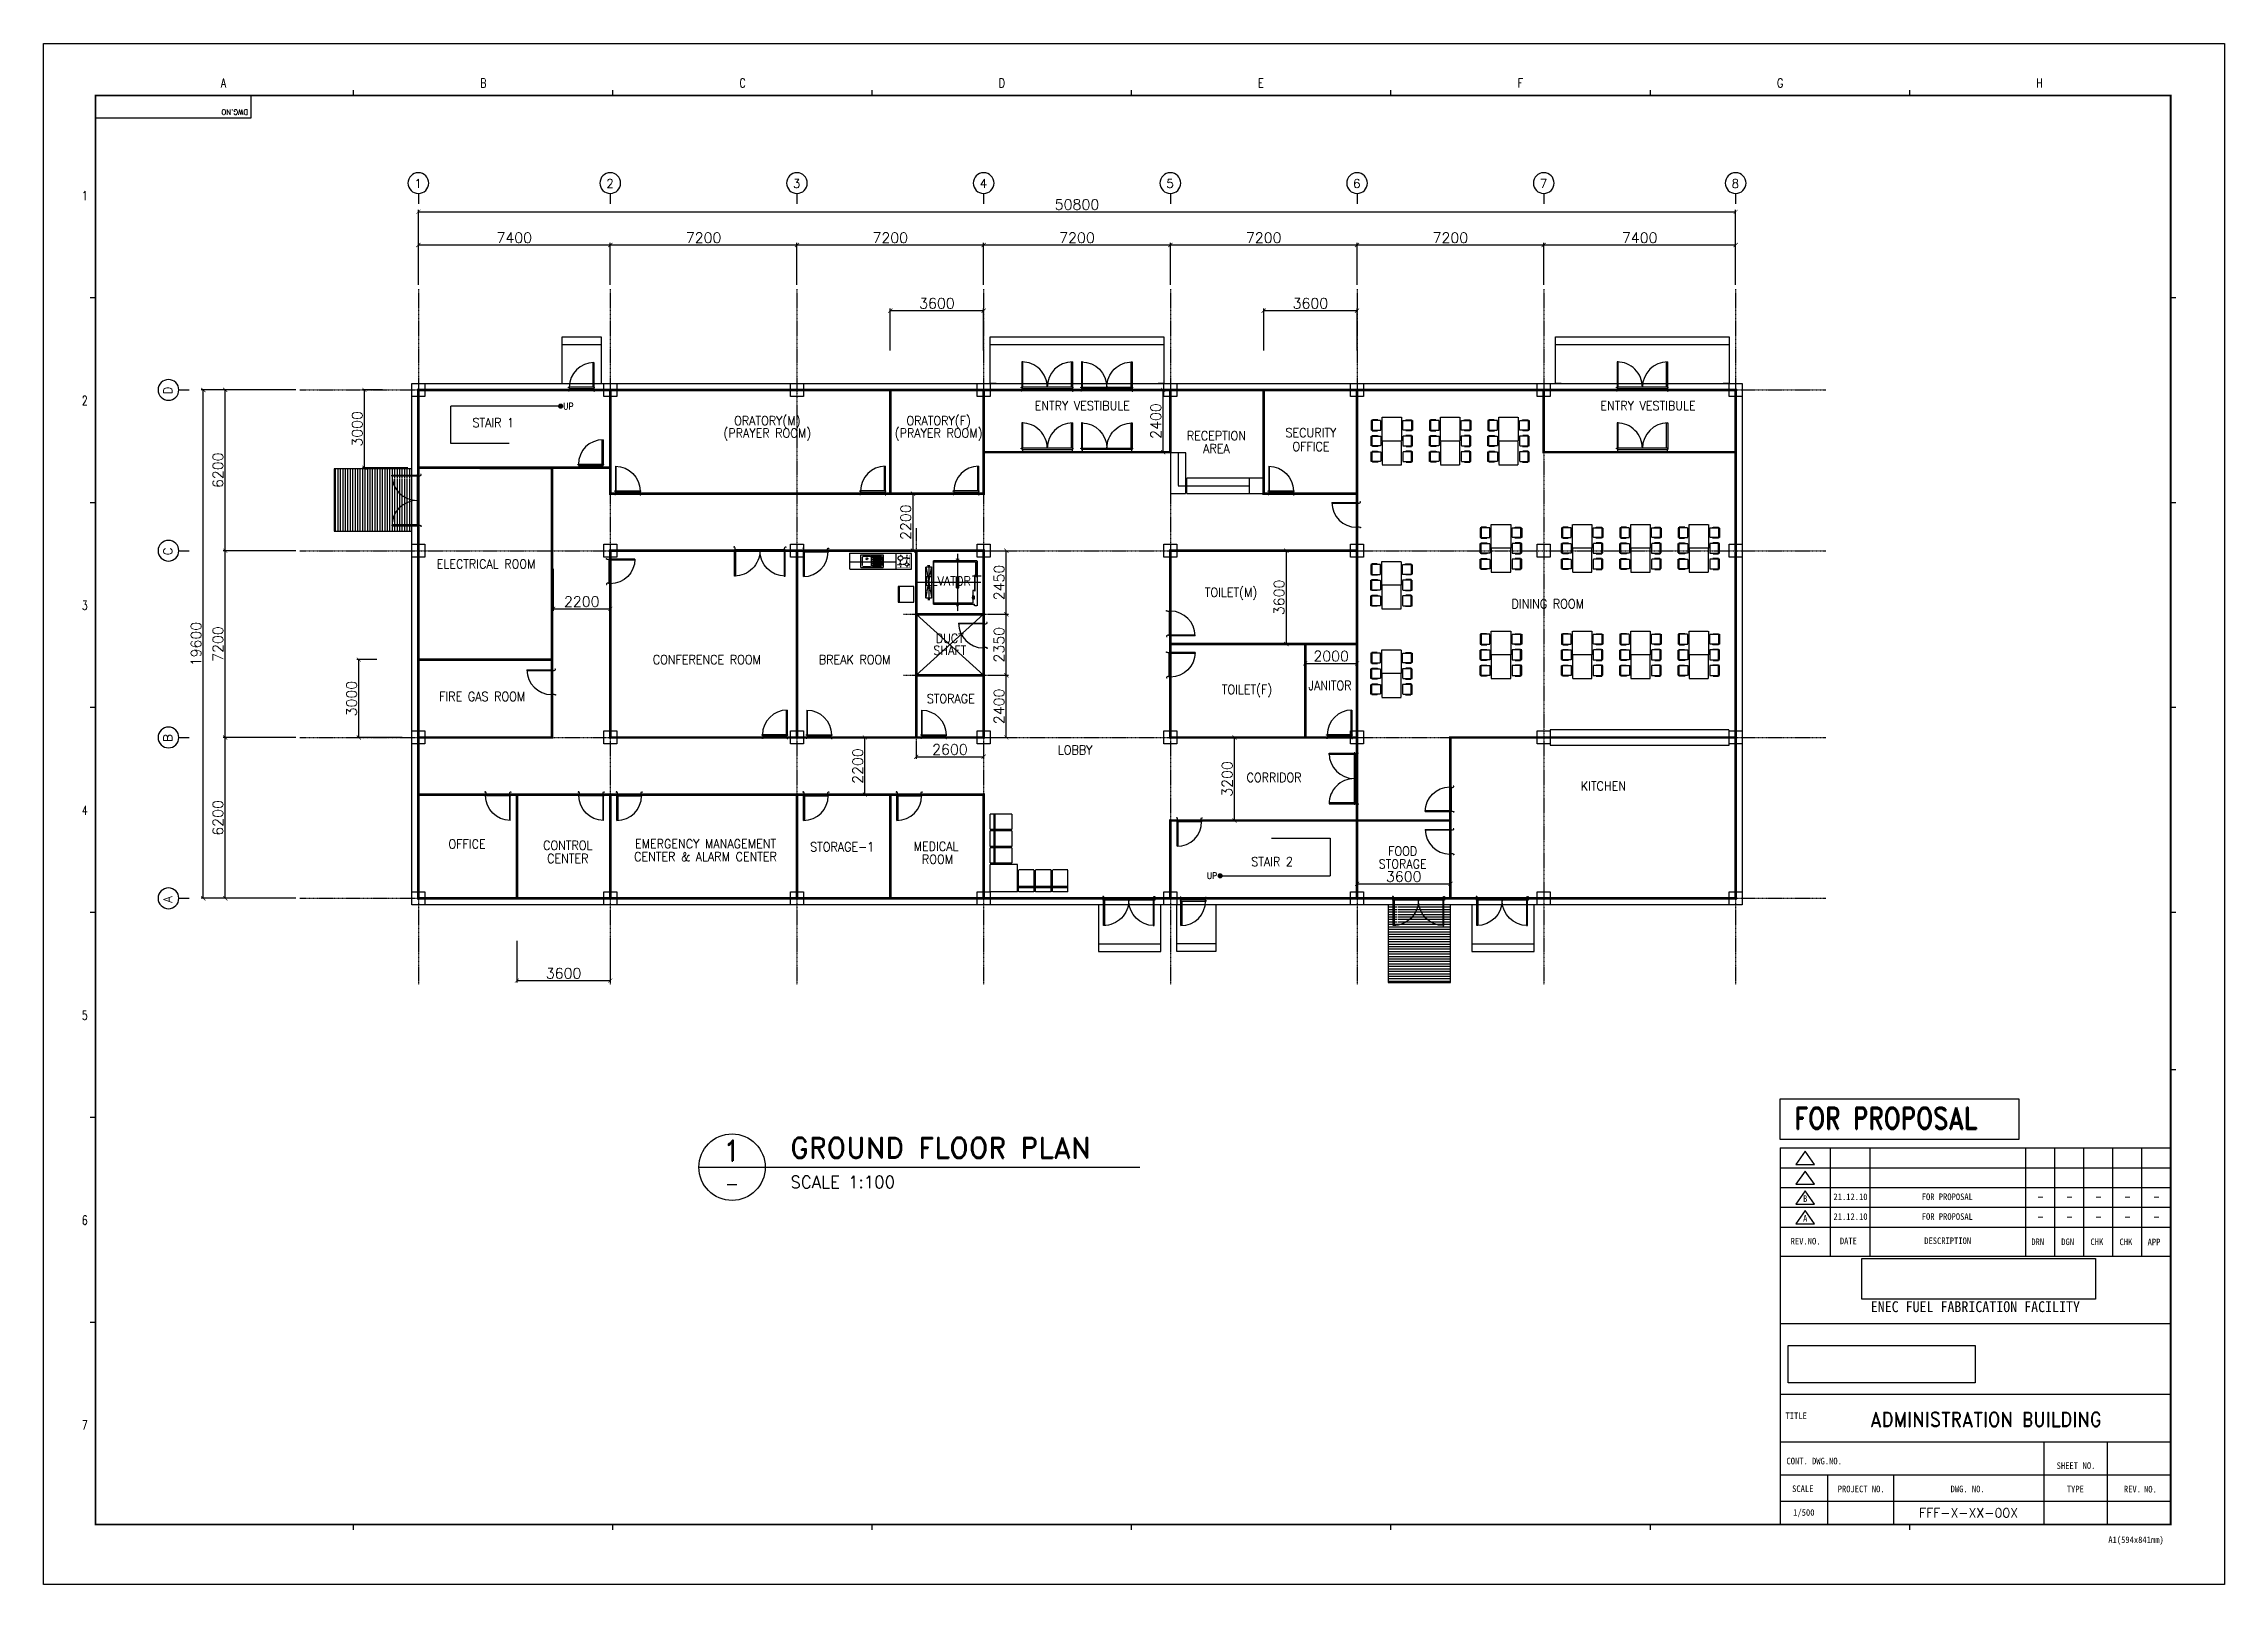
# Model space of a CAD drawing. Header units: millimetres. Extents: x -987 to 170303, y -109752 to 296645.
# Drawn here: x -987 to 83113, y -86240 to -26840 of the extents above; entities that cross this region are included whole.
import ezdxf
from ezdxf.enums import TextEntityAlignment as Align

# ---------------------------------------------------------------- set-up
doc = ezdxf.new("R2010")
doc.units = ezdxf.units.MM
doc.header["$XCLIPFRAME"] = 2
for name, pattern in [('AXES', [50.8, 31.75, -6.35, 6.35, -6.35]), ('CENTER', [2, 1.25, -0.25, 0.25, -0.25]), ('HID', [2.3, 1.5, -0.8])]:
    doc.linetypes.add(name, pattern=pattern)
doc.layers.add('0 외형선', color=3, linetype='Continuous', lineweight=25)
doc.layers.add('TEXT', color=7, linetype='Continuous', lineweight=15)
for name, color, linetype in [('4ELE', 4, 'Continuous'), ('8ELE', 8, 'Continuous'), ('8FIN', 8, 'Continuous'), ('Center Line', 1, 'CENTER'), ('COL', 2, 'Continuous'), ('dim', 7, 'Continuous'), ('DOOR', 4, 'Continuous'), ('Equipment', 7, 'Continuous'), ('FUR', 8, 'HID'), ('G', 3, 'Continuous'), ('LED', 7, 'Continuous'), ('stair', 4, 'Continuous'), ('SYM', 7, 'Continuous'), ('TEXT1', 7, 'Continuous'), ('TITLEBOX', 7, 'Continuous'), ('TXT', 2, 'Continuous')]:
    doc.layers.add(name, color=color, linetype=linetype)
doc.styles.add('RD20', font='ROMAND.SHX', dxfattribs={"width": 0.8, "height": 2})
doc.styles.add('RD6', font='ROMAND.shx', dxfattribs={"width": 0.83, "height": 6})
doc.styles.add('ROMAND', font='romand')
doc.styles.add('RomanS', font='romans.shx')
doc.styles.add('TBOX', font='romans.shx')
doc.styles.add('돋움체', font='')
doc.styles.get('돋움체').set_extended_font_data('DotumChe')
doc.dimstyles.new('HYUNDAI', dxfattribs={"dimscale": 120, "dimtxt": 3, "dimasz": 3, "dimexe": 1, "dimexo": 2, "dimgap": 1, "dimtad": 1, "dimdec": 0, "dimdsep": 46, "dimtxsty": 'RomanS', "dimcen": 0, "dimclrd": 256, "dimclre": 256, "dimclrt": 3, "dimadec": 0, "dimazin": 0, "dimtfac": 1, "dimtdec": 0, "dimtix": 1, "dimtmove": 2, "dimatfit": 3, "dimfxl": 1, "dimtvp": 1, "dimtolj": 1, "dimarcsym": 0})
picture_1 = doc.add_image_def('image1', size_in_pixel=(850, 283))
picture_2 = doc.add_image_def('image2.jpg', size_in_pixel=(500, 87))

msp = doc.modelspace()

# ---------------------------------------------------------------- texts
at = {"layer": 'G', "color": 3, "style": 'RomanS', "width": 0.9}
for s, p in [('ORATORY(M)', (26923.7, -41403.9)), ('ORATORY(F)', (33529.2, -41403.9)), ('ENTRY VESTIBULE', (39069.6, -40797.6)), ('ENTRY VESTIBULE', (60884.8, -40797.6)), ('STAIR 1', (16355.3, -41451.8)), ('(PRAYER ROOM)', (26923.7, -41880.3)), ('(PRAYER ROOM)', (33529.2, -41880.3)), ('RECEPTION', (44241.5, -41956.8)), ('SECURITY', (47887.2, -41837.3)), ('AREA', (44241.5, -42450.8)), ('OFFICE', (47887.2, -42373.6)), ('ELECTRICAL ROOM', (16076.1, -46898.4)), ('ELVATOR', (33887.9, -47557.9)), ('TOILET(M)', (44806.2, -48020.4)), ('DINING ROOM', (57020.4, -48438.2)), ('DUCT', (33959.8, -49764.2)), ('CONFERENCE ROOM', (24591.1, -50586)), ('BREAK ROOM', (30293.3, -50586)), ('SHAFT', (33959.8, -50230)), ('FIRE GAS ROOM', (15927.5, -52010.8)), ('STORAGE', (33995.5, -52090.7)), ('TOILET(F)', (45421.9, -51765.6)), ('JANITOR', (48621.4, -51587.3)), ('LOBBY', (38791.8, -54071.7)), ('CORRIDOR', (46464.8, -55131.5)), ('KITCHEN', (59165.8, -55461.6)), ('OFFICE', (15344.1, -57699.7)), ('CONTROL', (19226.8, -57747.5)), ('CENTER & ALARM CENTER', (24538.5, -58182.1)), ('EMERGENCY MANAGEMENT', (24538.5, -57688.1)), ('STORAGE-1', (29808.9, -57806.9)), ('MEDICAL', (33428.8, -57790.1)), ('FOOD', (51424.3, -57970.8)), ('CENTER', (19226.8, -58255.6)), ('ROOM', (33485.3, -58284.1)), ('STAIR 2', (46388.3, -58377.3)), ('STORAGE', (51424.3, -58467.6))]:
    msp.add_text(s, height=350, dxfattribs=at).set_placement(p, align=Align.MIDDLE)
at = {"layer": 'SYM', "style": 'ROMAND'}
msp.add_text('1', height=336.4, dxfattribs=at).set_placement((13309.6, -32401.3))
for s, p in [('D', (3972.5, -40365.9)), ('C', (3972.5, -46565.9)), ('B', (3972.5, -53765.9)), ('A', (3972.5, -59965.9))]:
    msp.add_text(s, height=336.4, rotation=90, dxfattribs=at).set_placement(p)
at = {"layer": 'TEXT', "color": 0, "linetype": 'Continuous', "style": 'RomanS', "width": 0.85}
for p in [(19053.4, -40943.2), (43876.4, -59043.6)]:
    msp.add_text('UP', height=250, dxfattribs=at).set_placement(p)
at = {"layer": 'TEXT', "color": 7, "style": '돋움체'}
for s, height, p in [('B', 254.4, (66949, -71366.5)), ('21.12.10', 254.4, (68694.2, -71297.1)), ('FOR PROPOSAL', 254.396, (72428.6, -71297.1)), ('A', 254.4, (66949, -72129.7)), ('21.12.10', 254.4, (68694.2, -72060.3)), ('FOR PROPOSAL', 254.396, (72428.6, -72060.3))]:
    msp.add_text(s, height=height, dxfattribs=at).set_placement(p, align=Align.MIDDLE_CENTER)
msp.add_text('1/500', height=254.4, dxfattribs=at).set_placement((66894.8, -83488.8), align=Align.MIDDLE)
at = {"layer": 'TEXT1', "color": 3, "style": 'ROMAND'}
msp.add_text('1', height=800, dxfattribs=at).set_placement((25563.1, -69516), align=Align.MIDDLE_CENTER)
for s, height, p in [('GROUND FLOOR PLAN', 800, (27803.1, -69806.1)), ('SCALE 1:100', 468, (27814.4, -70961.8))]:
    msp.add_text(s, height=height, dxfattribs=at).set_placement(p)
at = {"layer": 'TEXT1', "style": 'RomanS'}
msp.add_text('-', height=480, dxfattribs=at).set_placement((25563.1, -70796), align=Align.MIDDLE_CENTER)
at = {"layer": 'TITLEBOX', "color": 4, "linetype": 'Continuous', "style": 'TBOX', "width": 0.75}
for s, p in [('A', (5850.2, -28533.5)), ('B', (15850.2, -28533.5)), ('C', (25850.2, -28533.5)), ('D', (35850.2, -28533.5)), ('E', (45850.2, -28533.5)), ('F', (55863.9, -28533.5)), ('G', (65863.9, -28533.5)), ('H', (75863.9, -28533.5)), ('1', (487.3, -32873.3)), ('2', (487.3, -40773.3)), ('3', (487.3, -48673.3)), ('4', (487.3, -56573.3)), ('5', (487.3, -64473.3)), ('6', (487.3, -72373.3)), ('7', (487.3, -80273.3))]:
    msp.add_text(s, height=350, dxfattribs=at).set_placement(p)
at = {"layer": 'TITLEBOX', "style": 'ROMAND'}
msp.add_text('DWG.NO', height=200, rotation=180, dxfattribs=at).set_placement((6897.7, -29380.3))
at = {"layer": 'TITLEBOX', "style": '돋움체'}
for s, height, p in [('REV.NO.', 254.4, (66387.1, -73136.8)), ('REV.NO.', 254.4, (66387.1, -73136.8)), ('DATE', 254.4, (68285.4, -73126.7)), ('DATE', 254.4, (68285.4, -73126.7)), ('DESCRIPTION', 254.396, (71537.9, -73120)), ('DESCRIPTION', 254.396, (71537.9, -73120)), ('DRN', 254.4, (75668.2, -73159.9)), ('DRN', 254.4, (75668.2, -73159.9)), ('DGN', 254.4, (76822.1, -73159.9)), ('DGN', 254.4, (76822.1, -73159.9)), ('CHK', 254.4, (77948.6, -73159.9)), ('CHK', 254.4, (77948.6, -73159.9)), ('CHK', 254.4, (79069, -73162.7)), ('CHK', 254.4, (79069, -73162.7)), ('APP', 254.4, (80152.6, -73167.9)), ('APP', 254.4, (80152.6, -73167.9)), ('TITLE', 254.4, (66190, -79866.8)), ('TITLE', 254.4, (66190, -79866.8)), ('CONT. DWG.NO.', 254.396, (66224.7, -81611.5)), ('CONT. DWG.NO.', 254.396, (66224.7, -81611.5)), ('SHEET', 254.4, (76643.6, -81791)), ('SHEET', 254.4, (76643.6, -81791)), ('NO.', 254.4, (77646, -81787.2)), ('NO.', 254.4, (77646, -81787.2)), ('SCALE', 254.4, (66442.1, -82680.5)), ('SCALE', 254.4, (66442.1, -82680.5)), ('PROJECT NO.', 254.396, (68201.3, -82688)), ('PROJECT NO.', 254.396, (68201.3, -82688)), ('DWG. NO.', 254.4, (72555.1, -82688.1)), ('DWG. NO.', 254.4, (72555.1, -82688.1)), ('TYPE', 254.4, (77036.7, -82690.7)), ('TYPE', 254.4, (77036.7, -82690.7)), ('REV.', 254.4, (79238.2, -82693.4)), ('REV.', 254.4, (79238.2, -82693.4)), ('NO.', 254.4, (80014.6, -82698)), ('NO.', 254.4, (80014.6, -82698))]:
    msp.add_text(s, height=height, dxfattribs=at).set_placement(p)
at = {"layer": 'TITLEBOX', "color": 3, "style": '돋움체'}
msp.add_text('ENEC FUEL FABRICATION FACILITY', height=416.189, dxfattribs=at).set_placement((73509.1, -75534.8), align=Align.MIDDLE)
at = {"layer": 'TITLEBOX', "color": 0, "style": '돋움체'}
msp.add_text('A1(594x841mm)', height=254.396, dxfattribs=at).set_placement((78636.9, -84647.1))
at = {"layer": 'TXT', "color": 30, "linetype": 'Continuous', "style": 'RD6', "width": 0.83}
msp.add_text('FOR PROPOSAL', height=835.501, dxfattribs=at).set_placement((66529.6, -68684.6))
at = {"layer": 'TXT', "color": 7, "style": 'RD20', "width": 0.83}
for p in [(76022.1, -71436.6), (77140.6, -71436.6), (78259, -71436.6), (79377.5, -71436.6), (80495.9, -71436.6), (76022.1, -72199.8), (77140.6, -72199.8), (78259, -72199.8), (79377.5, -72199.8), (80495.9, -72199.8)]:
    msp.add_text('-', height=282.8, dxfattribs=at).set_placement(p, align=Align.CENTER)
at = {"layer": 'TXT', "color": 7, "style": 'ROMAND', "width": 0.9}
msp.add_text('ADMINISTRATION BUILDING', height=565.517, dxfattribs=at).set_placement((73918.7, -79878), align=Align.MIDDLE)
at = {"layer": 'TXT', "color": 7, "style": 'RD20'}
msp.add_text('FFF-X-XX-00X', height=353.448, dxfattribs=at).set_placement((73247.8, -83659.2), align=Align.CENTER)

# ---------------------------------------------------------------- blocks, each defined once
blk = doc.blocks.new('_ArchTick')
at = {"color": 0, "linetype": 'ByBlock', "const_width": 0.15}
blk.add_lwpolyline([(-0.5, -0.5), (0.5, 0.5)], dxfattribs=at)
blk = doc.blocks.new('*D104')
at = {"layer": 'Defpoints', "color": 0}
for p in [(5172, -40190), (8897, -40190), (8897, -59790)]:
    blk.add_point(p, dxfattribs=at)
at = {"layer": 'dim', "lineweight": -2}
for p, q in [((8737, -40190), (5092, -40190)), ((5172, -59790), (5172, -40190)), ((8737, -59790), (5092, -59790))]:
    blk.add_line(p, q, dxfattribs=at)
at = {"layer": 'dim', "lineweight": -2, "xscale": 160, "yscale": 160, "zscale": 160}
for p, rotation in [((5172, -40190), 90), ((5172, -59790), 270)]:
    blk.add_blockref('_ArchTick', p, dxfattribs=dict(at, rotation=rotation))
at = {"layer": 'dim', "color": 0, "insert": (4892, -49990), "char_height": 400, "attachment_point": 5, "rotation": 90, "style": 'RomanS', "bg_fill": 3, "box_fill_scale": 1.1, "bg_fill_color": 257, "bg_fill_transparency": 0}
blk.add_mtext('\\A1;19600', dxfattribs=at)
blk = doc.blocks.new('*D105')
at = {"layer": 'Defpoints', "color": 0}
for p in [(6017, -40190), (8897, -40190), (8897, -46390)]:
    blk.add_point(p, dxfattribs=at)
at = {"layer": 'dim', "lineweight": -2}
for p, q in [((8737, -40190), (5937, -40190)), ((6017, -46390), (6017, -40190)), ((8737, -46390), (5937, -46390))]:
    blk.add_line(p, q, dxfattribs=at)
at = {"layer": 'dim', "lineweight": -2, "xscale": 160, "yscale": 160, "zscale": 160}
for p, rotation in [((6017, -40190), 90), ((6017, -46390), 270)]:
    blk.add_blockref('_ArchTick', p, dxfattribs=dict(at, rotation=rotation))
at = {"layer": 'dim', "color": 0, "insert": (5737, -43290), "char_height": 400, "attachment_point": 5, "rotation": 90, "style": 'RomanS', "bg_fill": 3, "box_fill_scale": 1.1, "bg_fill_color": 257, "bg_fill_transparency": 0}
blk.add_mtext('\\A1;6200', dxfattribs=at)
blk = doc.blocks.new('*D106')
at = {"layer": 'Defpoints', "color": 0}
for p in [(20865, -34603), (13465, -36302), (20865, -36302)]:
    blk.add_point(p, dxfattribs=at)
at = {"layer": 'dim', "lineweight": -2}
for p, q in [((13465, -36142), (13465, -34523)), ((13465, -34603), (20865, -34603)), ((20865, -36142), (20865, -34523))]:
    blk.add_line(p, q, dxfattribs=at)
at = {"layer": 'dim', "lineweight": -2, "xscale": 160, "yscale": 160, "zscale": 160, "rotation": 180}
blk.add_blockref('_ArchTick', (13465, -34603), dxfattribs=at)
at = {"layer": 'dim', "lineweight": -2, "xscale": 160, "yscale": 160, "zscale": 160}
blk.add_blockref('_ArchTick', (20865, -34603), dxfattribs=at)
at = {"layer": 'dim', "color": 0, "insert": (17165, -34323), "char_height": 400, "attachment_point": 5, "style": 'RomanS', "bg_fill": 3, "box_fill_scale": 1.1, "bg_fill_color": 257, "bg_fill_transparency": 0}
blk.add_mtext('\\A1;7400', dxfattribs=at)
blk = doc.blocks.new('주열')
at = {"layer": 'SYM'}
blk.add_line((0, 600), (0, 0), dxfattribs=at)
blk.add_circle((0, 1200), 600, dxfattribs=at)
blk = doc.blocks.new('*D107')
at = {"layer": 'Defpoints', "color": 0}
for p in [(64265, -33324), (13465, -36302), (64265, -36302)]:
    blk.add_point(p, dxfattribs=at)
at = {"layer": 'dim', "lineweight": -2}
for p, q in [((13465, -36142), (13465, -33244)), ((13465, -33324), (64265, -33324)), ((64265, -36142), (64265, -33244))]:
    blk.add_line(p, q, dxfattribs=at)
at = {"layer": 'dim', "lineweight": -2, "xscale": 160, "yscale": 160, "zscale": 160, "rotation": 180}
blk.add_blockref('_ArchTick', (13465, -33324), dxfattribs=at)
at = {"layer": 'dim', "lineweight": -2, "xscale": 160, "yscale": 160, "zscale": 160}
blk.add_blockref('_ArchTick', (64265, -33324), dxfattribs=at)
at = {"layer": 'dim', "color": 0, "insert": (38865, -33044), "char_height": 400, "attachment_point": 5, "style": 'RomanS', "bg_fill": 3, "box_fill_scale": 1.1, "bg_fill_color": 257, "bg_fill_transparency": 0}
blk.add_mtext('\\A1;50800', dxfattribs=at)
blk = doc.blocks.new('*D108')
at = {"layer": 'Defpoints', "color": 0}
for p in [(28065, -34603), (20865, -36302), (28065, -36302)]:
    blk.add_point(p, dxfattribs=at)
at = {"layer": 'dim', "lineweight": -2}
for p, q in [((20865, -36142), (20865, -34523)), ((20865, -34603), (28065, -34603)), ((28065, -36142), (28065, -34523))]:
    blk.add_line(p, q, dxfattribs=at)
at = {"layer": 'dim', "lineweight": -2, "xscale": 160, "yscale": 160, "zscale": 160, "rotation": 180}
blk.add_blockref('_ArchTick', (20865, -34603), dxfattribs=at)
at = {"layer": 'dim', "lineweight": -2, "xscale": 160, "yscale": 160, "zscale": 160}
blk.add_blockref('_ArchTick', (28065, -34603), dxfattribs=at)
at = {"layer": 'dim', "color": 0, "insert": (24465, -34323), "char_height": 400, "attachment_point": 5, "style": 'RomanS', "bg_fill": 3, "box_fill_scale": 1.1, "bg_fill_color": 257, "bg_fill_transparency": 0}
blk.add_mtext('\\A1;7200', dxfattribs=at)
blk = doc.blocks.new('*D109')
at = {"layer": 'Defpoints', "color": 0}
for p in [(35265, -34603), (28065, -36302), (35265, -36302)]:
    blk.add_point(p, dxfattribs=at)
at = {"layer": 'dim', "lineweight": -2}
for p, q in [((28065, -36142), (28065, -34523)), ((28065, -34603), (35265, -34603)), ((35265, -36142), (35265, -34523))]:
    blk.add_line(p, q, dxfattribs=at)
at = {"layer": 'dim', "lineweight": -2, "xscale": 160, "yscale": 160, "zscale": 160, "rotation": 180}
blk.add_blockref('_ArchTick', (28065, -34603), dxfattribs=at)
at = {"layer": 'dim', "lineweight": -2, "xscale": 160, "yscale": 160, "zscale": 160}
blk.add_blockref('_ArchTick', (35265, -34603), dxfattribs=at)
at = {"layer": 'dim', "color": 0, "insert": (31665, -34323), "char_height": 400, "attachment_point": 5, "style": 'RomanS', "bg_fill": 3, "box_fill_scale": 1.1, "bg_fill_color": 257, "bg_fill_transparency": 0}
blk.add_mtext('\\A1;7200', dxfattribs=at)
blk = doc.blocks.new('*D110')
at = {"layer": 'Defpoints', "color": 0}
for p in [(42465, -34603), (35265, -36302), (42465, -36302)]:
    blk.add_point(p, dxfattribs=at)
at = {"layer": 'dim', "lineweight": -2}
for p, q in [((35265, -36142), (35265, -34523)), ((35265, -34603), (42465, -34603)), ((42465, -36142), (42465, -34523))]:
    blk.add_line(p, q, dxfattribs=at)
at = {"layer": 'dim', "lineweight": -2, "xscale": 160, "yscale": 160, "zscale": 160, "rotation": 180}
blk.add_blockref('_ArchTick', (35265, -34603), dxfattribs=at)
at = {"layer": 'dim', "lineweight": -2, "xscale": 160, "yscale": 160, "zscale": 160}
blk.add_blockref('_ArchTick', (42465, -34603), dxfattribs=at)
at = {"layer": 'dim', "color": 0, "insert": (38865, -34323), "char_height": 400, "attachment_point": 5, "style": 'RomanS', "bg_fill": 3, "box_fill_scale": 1.1, "bg_fill_color": 257, "bg_fill_transparency": 0}
blk.add_mtext('\\A1;7200', dxfattribs=at)
blk = doc.blocks.new('*D111')
at = {"layer": 'Defpoints', "color": 0}
for p in [(49665, -34603), (42465, -36302), (49665, -36302)]:
    blk.add_point(p, dxfattribs=at)
at = {"layer": 'dim', "lineweight": -2}
for p, q in [((42465, -36142), (42465, -34523)), ((42465, -34603), (49665, -34603)), ((49665, -36142), (49665, -34523))]:
    blk.add_line(p, q, dxfattribs=at)
at = {"layer": 'dim', "lineweight": -2, "xscale": 160, "yscale": 160, "zscale": 160, "rotation": 180}
blk.add_blockref('_ArchTick', (42465, -34603), dxfattribs=at)
at = {"layer": 'dim', "lineweight": -2, "xscale": 160, "yscale": 160, "zscale": 160}
blk.add_blockref('_ArchTick', (49665, -34603), dxfattribs=at)
at = {"layer": 'dim', "color": 0, "insert": (46065, -34323), "char_height": 400, "attachment_point": 5, "style": 'RomanS', "bg_fill": 3, "box_fill_scale": 1.1, "bg_fill_color": 257, "bg_fill_transparency": 0}
blk.add_mtext('\\A1;7200', dxfattribs=at)
blk = doc.blocks.new('*D112')
at = {"layer": 'Defpoints', "color": 0}
for p in [(64265, -34603), (56865, -36302), (64265, -36302)]:
    blk.add_point(p, dxfattribs=at)
at = {"layer": 'dim', "lineweight": -2}
for p, q in [((56865, -36142), (56865, -34523)), ((56865, -34603), (64265, -34603)), ((64265, -36142), (64265, -34523))]:
    blk.add_line(p, q, dxfattribs=at)
at = {"layer": 'dim', "lineweight": -2, "xscale": 160, "yscale": 160, "zscale": 160, "rotation": 180}
blk.add_blockref('_ArchTick', (56865, -34603), dxfattribs=at)
at = {"layer": 'dim', "lineweight": -2, "xscale": 160, "yscale": 160, "zscale": 160}
blk.add_blockref('_ArchTick', (64265, -34603), dxfattribs=at)
at = {"layer": 'dim', "color": 0, "insert": (60565, -34323), "char_height": 400, "attachment_point": 5, "style": 'RomanS', "bg_fill": 3, "box_fill_scale": 1.1, "bg_fill_color": 257, "bg_fill_transparency": 0}
blk.add_mtext('\\A1;7400', dxfattribs=at)
blk = doc.blocks.new('*D113')
at = {"layer": 'Defpoints', "color": 0}
for p in [(6017, -46390), (8897, -46390), (8897, -53590)]:
    blk.add_point(p, dxfattribs=at)
at = {"layer": 'dim', "lineweight": -2}
for p, q in [((8737, -46390), (5937, -46390)), ((6017, -53590), (6017, -46390)), ((8737, -53590), (5937, -53590))]:
    blk.add_line(p, q, dxfattribs=at)
at = {"layer": 'dim', "lineweight": -2, "xscale": 160, "yscale": 160, "zscale": 160}
for p, rotation in [((6017, -46390), 90), ((6017, -53590), 270)]:
    blk.add_blockref('_ArchTick', p, dxfattribs=dict(at, rotation=rotation))
at = {"layer": 'dim', "color": 0, "insert": (5737, -49990), "char_height": 400, "attachment_point": 5, "rotation": 90, "style": 'RomanS', "bg_fill": 3, "box_fill_scale": 1.1, "bg_fill_color": 257, "bg_fill_transparency": 0}
blk.add_mtext('\\A1;7200', dxfattribs=at)
blk = doc.blocks.new('*D114')
at = {"layer": 'Defpoints', "color": 0}
for p in [(56865, -34603), (49665, -36302), (56865, -36302)]:
    blk.add_point(p, dxfattribs=at)
at = {"layer": 'dim', "lineweight": -2}
for p, q in [((49665, -36142), (49665, -34523)), ((49665, -34603), (56865, -34603)), ((56865, -36142), (56865, -34523))]:
    blk.add_line(p, q, dxfattribs=at)
at = {"layer": 'dim', "lineweight": -2, "xscale": 160, "yscale": 160, "zscale": 160, "rotation": 180}
blk.add_blockref('_ArchTick', (49665, -34603), dxfattribs=at)
at = {"layer": 'dim', "lineweight": -2, "xscale": 160, "yscale": 160, "zscale": 160}
blk.add_blockref('_ArchTick', (56865, -34603), dxfattribs=at)
at = {"layer": 'dim', "color": 0, "insert": (53265, -34323), "char_height": 400, "attachment_point": 5, "style": 'RomanS', "bg_fill": 3, "box_fill_scale": 1.1, "bg_fill_color": 257, "bg_fill_transparency": 0}
blk.add_mtext('\\A1;7200', dxfattribs=at)
blk = doc.blocks.new('*D115')
at = {"layer": 'Defpoints', "color": 0}
for p in [(6017, -53590), (8897, -53590), (8897, -59790)]:
    blk.add_point(p, dxfattribs=at)
at = {"layer": 'dim', "lineweight": -2}
for p, q in [((8737, -53590), (5937, -53590)), ((6017, -59790), (6017, -53590)), ((8737, -59790), (5937, -59790))]:
    blk.add_line(p, q, dxfattribs=at)
at = {"layer": 'dim', "lineweight": -2, "xscale": 160, "yscale": 160, "zscale": 160}
for p, rotation in [((6017, -53590), 90), ((6017, -59790), 270)]:
    blk.add_blockref('_ArchTick', p, dxfattribs=dict(at, rotation=rotation))
at = {"layer": 'dim', "color": 0, "insert": (5737, -56690), "char_height": 400, "attachment_point": 5, "rotation": 90, "style": 'RomanS', "bg_fill": 3, "box_fill_scale": 1.1, "bg_fill_color": 257, "bg_fill_transparency": 0}
blk.add_mtext('\\A1;6200', dxfattribs=at)
blk = doc.blocks.new('SD1')
at = {"color": 8}
for p, q in [((-55, 200), (-975, 200)), ((-955, 155), (-45, 155))]:
    blk.add_line(p, q, dxfattribs=at)
for points in [[(-25, 1150), (-25, 200), (-55, 200), (-55, 1150)], [(-1000, 180), (-1000, 200), (-975, 200), (-975, 155), (-955, 155), (-955, 95), (-975, 50), (-1000, 50), (-1000, 70)], [(0, 180), (0, 200), (-25, 200), (-25, 155), (-45, 155), (-45, 95), (-25, 50), (0, 50), (0, 70)]]:
    blk.add_lwpolyline(points)
blk.add_arc((-25, 200), 950, 90, 180)
blk = doc.blocks.new('D2000')
at = {"color": 8}
for p, q in [((-45, -45), (-45, -1955)), ((0, -1935), (0, -65))]:
    blk.add_line(p, q, dxfattribs=at)
for points in [[(-25, 0), (0, 0), (0, -25), (-45, -25), (-45, -45), (-105, -45), (-150, -25), (-150, 0), (-130, 0)], [(975, -25), (0, -25), (0, -65), (975, -65), (975, -25)], [(-25, -2000), (0, -2000), (0, -1975), (-45, -1975), (-45, -1955), (-105, -1955), (-150, -1975), (-150, -2000), (-130, -2000)], [(975, -1975), (0, -1975), (0, -1935), (975, -1935), (975, -1975)]]:
    blk.add_lwpolyline(points)
at = {"ltscale": 0.2}
for centre, start, end in [((0, -25), 270, 0), ((0, -1975), 0, 90)]:
    blk.add_arc(centre, 975, start, end, dxfattribs=at)
blk = doc.blocks.new('*D129')
at = {"layer": 'dim', "lineweight": -2}
for p, q in [((31827, -44190), (32621, -44190)), ((32541, -46390), (32541, -44190)), ((31827, -46390), (32621, -46390))]:
    blk.add_line(p, q, dxfattribs=at)
at = {"layer": 'dim', "lineweight": -2, "xscale": 160, "yscale": 160, "zscale": 160}
for p, rotation in [((32541, -44190), 90), ((32541, -46390), 270)]:
    blk.add_blockref('_ArchTick', p, dxfattribs=dict(at, rotation=rotation))
at = {"layer": 'dim', "color": 0, "insert": (32261, -45290), "char_height": 400, "attachment_point": 5, "rotation": 90, "style": 'RomanS', "bg_fill": 3, "box_fill_scale": 1.1, "bg_fill_color": 257, "bg_fill_transparency": 0}
blk.add_mtext('\\A1;2200', dxfattribs=at)
at = {"layer": 'Defpoints', "color": 0}
for p in [(31667, -44190), (32541, -44190), (31667, -46390)]:
    blk.add_point(p, dxfattribs=at)
blk = doc.blocks.new('*D135')
at = {"layer": 'dim', "lineweight": -2}
for p, q in [((29975, -53590), (30768, -53590)), ((30688, -55790), (30688, -53590)), ((29975, -55790), (30768, -55790))]:
    blk.add_line(p, q, dxfattribs=at)
at = {"layer": 'dim', "lineweight": -2, "xscale": 160, "yscale": 160, "zscale": 160}
for p, rotation in [((30688, -53590), 90), ((30688, -55790), 270)]:
    blk.add_blockref('_ArchTick', p, dxfattribs=dict(at, rotation=rotation))
at = {"layer": 'dim', "color": 0, "insert": (30408, -54690), "char_height": 400, "attachment_point": 5, "rotation": 90, "style": 'RomanS', "bg_fill": 3, "box_fill_scale": 1.1, "bg_fill_color": 257, "bg_fill_transparency": 0}
blk.add_mtext('\\A1;2200', dxfattribs=at)
at = {"layer": 'Defpoints', "color": 0}
for p in [(29815, -53590), (30688, -53590), (29815, -55790)]:
    blk.add_point(p, dxfattribs=at)
blk = doc.blocks.new('*D151')
at = {"layer": 'Defpoints', "color": 0}
for p in [(44063, -53590), (44936, -53590), (44063, -56790)]:
    blk.add_point(p, dxfattribs=at)
at = {"layer": 'dim', "lineweight": -2}
for p, q in [((44223, -53590), (45016, -53590)), ((44936, -56790), (44936, -53590)), ((44223, -56790), (45016, -56790))]:
    blk.add_line(p, q, dxfattribs=at)
at = {"layer": 'dim', "lineweight": -2, "xscale": 160, "yscale": 160, "zscale": 160}
for p, rotation in [((44936, -53590), 90), ((44936, -56790), 270)]:
    blk.add_blockref('_ArchTick', p, dxfattribs=dict(at, rotation=rotation))
at = {"layer": 'dim', "color": 0, "insert": (44656, -55190), "char_height": 400, "attachment_point": 5, "rotation": 90, "style": 'RomanS', "bg_fill": 3, "box_fill_scale": 1.1, "bg_fill_color": 257, "bg_fill_transparency": 0}
blk.add_mtext('\\A1;3200', dxfattribs=at)
blk = doc.blocks.new('*D196')
at = {"layer": 'Defpoints', "color": 0}
for p in [(18666, -46932), (20866, -46927)]:
    blk.add_point(p, dxfattribs=at)
at = {"layer": 'dim', "lineweight": -2}
for p, q in [((18666, -47092), (18666, -48711)), ((20866, -47087), (20866, -48711)), ((18666, -48631), (20866, -48631))]:
    blk.add_line(p, q, dxfattribs=at)
at = {"layer": 'dim', "lineweight": -2, "xscale": 160, "yscale": 160, "zscale": 160, "rotation": 180}
blk.add_blockref('_ArchTick', (18666, -48631), dxfattribs=at)
at = {"layer": 'dim', "lineweight": -2, "xscale": 160, "yscale": 160, "zscale": 160}
blk.add_blockref('_ArchTick', (20866, -48631), dxfattribs=at)
at = {"layer": 'dim', "color": 0, "insert": (19766, -48351), "char_height": 400, "attachment_point": 5, "style": 'RomanS', "bg_fill": 3, "box_fill_scale": 1.1, "bg_fill_color": 257, "bg_fill_transparency": 0}
blk.add_mtext('\\A1;2200', dxfattribs=at)
at = {"layer": 'Defpoints', "color": 0}
blk.add_point((20866, -48631), dxfattribs=at)
blk = doc.blocks.new('*D197')
at = {"layer": 'Defpoints', "color": 0}
for p in [(11386, -40190), (12237, -40190), (13215, -43190)]:
    blk.add_point(p, dxfattribs=at)
at = {"layer": 'dim', "lineweight": -2}
for p, q in [((12077, -40190), (11306, -40190)), ((11386, -43190), (11386, -40190)), ((13055, -43190), (11306, -43190))]:
    blk.add_line(p, q, dxfattribs=at)
at = {"layer": 'dim', "lineweight": -2, "xscale": 160, "yscale": 160, "zscale": 160}
for p, rotation in [((11386, -40190), 90), ((11386, -43190), 270)]:
    blk.add_blockref('_ArchTick', p, dxfattribs=dict(at, rotation=rotation))
at = {"layer": 'dim', "color": 0, "insert": (11106, -41690), "char_height": 400, "attachment_point": 5, "rotation": 90, "style": 'RomanS', "bg_fill": 3, "box_fill_scale": 1.1, "bg_fill_color": 257, "bg_fill_transparency": 0}
blk.add_mtext('\\A1;3000', dxfattribs=at)
blk = doc.blocks.new('*D204')
at = {"layer": 'Defpoints', "color": 0}
for p in [(41311, -40190), (42185, -40190), (41311, -42590)]:
    blk.add_point(p, dxfattribs=at)
at = {"layer": 'dim', "lineweight": -2}
for p, q in [((41471, -40190), (42265, -40190)), ((42185, -42590), (42185, -40190)), ((41471, -42590), (42265, -42590))]:
    blk.add_line(p, q, dxfattribs=at)
at = {"layer": 'dim', "lineweight": -2, "xscale": 160, "yscale": 160, "zscale": 160}
for p, rotation in [((42185, -40190), 90), ((42185, -42590), 270)]:
    blk.add_blockref('_ArchTick', p, dxfattribs=dict(at, rotation=rotation))
at = {"layer": 'dim', "color": 0, "insert": (41905, -41390), "char_height": 400, "attachment_point": 5, "rotation": 90, "style": 'RomanS', "bg_fill": 3, "box_fill_scale": 1.1, "bg_fill_color": 257, "bg_fill_transparency": 0}
blk.add_mtext('\\A1;2400', dxfattribs=at)
blk = doc.blocks.new('*D205')
at = {"layer": 'Defpoints', "color": 0}
for p in [(11169, -50590), (12020, -50590), (12998, -53590)]:
    blk.add_point(p, dxfattribs=at)
at = {"layer": 'dim', "lineweight": -2}
for p, q in [((11860, -50590), (11089, -50590)), ((11169, -53590), (11169, -50590)), ((12838, -53590), (11089, -53590))]:
    blk.add_line(p, q, dxfattribs=at)
at = {"layer": 'dim', "lineweight": -2, "xscale": 160, "yscale": 160, "zscale": 160}
for p, rotation in [((11169, -50590), 90), ((11169, -53590), 270)]:
    blk.add_blockref('_ArchTick', p, dxfattribs=dict(at, rotation=rotation))
at = {"layer": 'dim', "color": 0, "insert": (10889, -52090), "char_height": 400, "attachment_point": 5, "rotation": 90, "style": 'RomanS', "bg_fill": 3, "box_fill_scale": 1.1, "bg_fill_color": 257, "bg_fill_transparency": 0}
blk.add_mtext('\\A1;3000', dxfattribs=at)
blk = doc.blocks.new('*D212')
at = {"layer": 'Defpoints', "color": 0}
for p in [(35265, -37133), (31665, -38831), (35265, -38831)]:
    blk.add_point(p, dxfattribs=at)
at = {"layer": 'dim', "lineweight": -2}
for p, q in [((31665, -38671), (31665, -37053)), ((31665, -37133), (35265, -37133)), ((35265, -38671), (35265, -37053))]:
    blk.add_line(p, q, dxfattribs=at)
at = {"layer": 'dim', "lineweight": -2, "xscale": 160, "yscale": 160, "zscale": 160, "rotation": 180}
blk.add_blockref('_ArchTick', (31665, -37133), dxfattribs=at)
at = {"layer": 'dim', "lineweight": -2, "xscale": 160, "yscale": 160, "zscale": 160}
blk.add_blockref('_ArchTick', (35265, -37133), dxfattribs=at)
at = {"layer": 'dim', "color": 0, "insert": (33465, -36853), "char_height": 400, "attachment_point": 5, "style": 'RomanS', "bg_fill": 3, "box_fill_scale": 1.1, "bg_fill_color": 257, "bg_fill_transparency": 0}
blk.add_mtext('\\A1;3600', dxfattribs=at)
blk = doc.blocks.new('*D213')
at = {"layer": 'Defpoints', "color": 0}
for p in [(17265, -61264), (20865, -61258), (20865, -62962)]:
    blk.add_point(p, dxfattribs=at)
at = {"layer": 'dim', "lineweight": -2}
for p, q in [((17265, -61424), (17265, -63042)), ((20865, -61418), (20865, -63042)), ((17265, -62962), (20865, -62962))]:
    blk.add_line(p, q, dxfattribs=at)
at = {"layer": 'dim', "lineweight": -2, "xscale": 160, "yscale": 160, "zscale": 160, "rotation": 180}
blk.add_blockref('_ArchTick', (17265, -62962), dxfattribs=at)
at = {"layer": 'dim', "lineweight": -2, "xscale": 160, "yscale": 160, "zscale": 160}
blk.add_blockref('_ArchTick', (20865, -62962), dxfattribs=at)
at = {"layer": 'dim', "color": 0, "insert": (19065, -62682), "char_height": 400, "attachment_point": 5, "style": 'RomanS', "bg_fill": 3, "box_fill_scale": 1.1, "bg_fill_color": 257, "bg_fill_transparency": 0}
blk.add_mtext('\\A1;3600', dxfattribs=at)
blk = doc.blocks.new('*D214')
at = {"layer": 'Defpoints', "color": 0}
for p in [(35265, -46390), (36139, -46390), (35265, -48840)]:
    blk.add_point(p, dxfattribs=at)
at = {"layer": 'dim', "lineweight": -2}
for p, q in [((35425, -46390), (36219, -46390)), ((36139, -48840), (36139, -46390)), ((35425, -48840), (36219, -48840))]:
    blk.add_line(p, q, dxfattribs=at)
at = {"layer": 'dim', "lineweight": -2, "xscale": 160, "yscale": 160, "zscale": 160}
for p, rotation in [((36139, -46390), 90), ((36139, -48840), 270)]:
    blk.add_blockref('_ArchTick', p, dxfattribs=dict(at, rotation=rotation))
at = {"layer": 'dim', "color": 0, "insert": (35859, -47615), "char_height": 400, "attachment_point": 5, "rotation": 90, "style": 'RomanS', "bg_fill": 3, "box_fill_scale": 1.1, "bg_fill_color": 257, "bg_fill_transparency": 0}
blk.add_mtext('\\A1;2450', dxfattribs=at)
blk = doc.blocks.new('*D215')
at = {"layer": 'Defpoints', "color": 0}
for p in [(35265, -48840), (36139, -48840), (35265, -51190)]:
    blk.add_point(p, dxfattribs=at)
at = {"layer": 'dim', "lineweight": -2}
for p, q in [((35425, -48840), (36219, -48840)), ((36139, -51190), (36139, -48840)), ((35425, -51190), (36219, -51190))]:
    blk.add_line(p, q, dxfattribs=at)
at = {"layer": 'dim', "lineweight": -2, "xscale": 160, "yscale": 160, "zscale": 160}
for p, rotation in [((36139, -48840), 90), ((36139, -51190), 270)]:
    blk.add_blockref('_ArchTick', p, dxfattribs=dict(at, rotation=rotation))
at = {"layer": 'dim', "color": 0, "insert": (35859, -50015), "char_height": 400, "attachment_point": 5, "rotation": 90, "style": 'RomanS', "bg_fill": 3, "box_fill_scale": 1.1, "bg_fill_color": 257, "bg_fill_transparency": 0}
blk.add_mtext('\\A1;2350', dxfattribs=at)
blk = doc.blocks.new('*D216')
at = {"layer": 'Defpoints', "color": 0}
for p in [(35265, -51190), (36139, -51190), (35265, -53590)]:
    blk.add_point(p, dxfattribs=at)
at = {"layer": 'dim', "lineweight": -2}
for p, q in [((35425, -51190), (36219, -51190)), ((36139, -53590), (36139, -51190)), ((35425, -53590), (36219, -53590))]:
    blk.add_line(p, q, dxfattribs=at)
at = {"layer": 'dim', "lineweight": -2, "xscale": 160, "yscale": 160, "zscale": 160}
for p, rotation in [((36139, -51190), 90), ((36139, -53590), 270)]:
    blk.add_blockref('_ArchTick', p, dxfattribs=dict(at, rotation=rotation))
at = {"layer": 'dim', "color": 0, "insert": (35859, -52390), "char_height": 400, "attachment_point": 5, "rotation": 90, "style": 'RomanS', "bg_fill": 3, "box_fill_scale": 1.1, "bg_fill_color": 257, "bg_fill_transparency": 0}
blk.add_mtext('\\A1;2400', dxfattribs=at)
blk = doc.blocks.new('*D217')
at = {"layer": 'Defpoints', "color": 0}
for p in [(46065, -46390), (46939, -46390), (46065, -49990)]:
    blk.add_point(p, dxfattribs=at)
at = {"layer": 'dim', "lineweight": -2}
for p, q in [((46225, -46390), (47019, -46390)), ((46939, -49990), (46939, -46390)), ((46225, -49990), (47019, -49990))]:
    blk.add_line(p, q, dxfattribs=at)
at = {"layer": 'dim', "lineweight": -2, "xscale": 160, "yscale": 160, "zscale": 160}
for p, rotation in [((46939, -46390), 90), ((46939, -49990), 270)]:
    blk.add_blockref('_ArchTick', p, dxfattribs=dict(at, rotation=rotation))
at = {"layer": 'dim', "color": 0, "insert": (46659, -48190), "char_height": 400, "attachment_point": 5, "rotation": 90, "style": 'RomanS', "bg_fill": 3, "box_fill_scale": 1.1, "bg_fill_color": 257, "bg_fill_transparency": 0}
blk.add_mtext('\\A1;3600', dxfattribs=at)
blk = doc.blocks.new('*D218')
at = {"layer": 'dim', "lineweight": -2}
for p, q in [((47666, -50150), (47666, -50814)), ((49666, -50145), (49666, -50814)), ((47666, -50734), (49666, -50734))]:
    blk.add_line(p, q, dxfattribs=at)
at = {"layer": 'dim', "lineweight": -2, "xscale": 160, "yscale": 160, "zscale": 160, "rotation": 180}
blk.add_blockref('_ArchTick', (47666, -50734), dxfattribs=at)
at = {"layer": 'dim', "lineweight": -2, "xscale": 160, "yscale": 160, "zscale": 160}
blk.add_blockref('_ArchTick', (49666, -50734), dxfattribs=at)
at = {"layer": 'dim', "color": 0, "insert": (48666, -50454), "char_height": 400, "attachment_point": 5, "style": 'RomanS', "bg_fill": 3, "box_fill_scale": 1.1, "bg_fill_color": 257, "bg_fill_transparency": 0}
blk.add_mtext('\\A1;2000', dxfattribs=at)
at = {"layer": 'Defpoints', "color": 0}
for p in [(47666, -49990), (49666, -49985), (49666, -50734)]:
    blk.add_point(p, dxfattribs=at)
blk = doc.blocks.new('*D219')
at = {"layer": 'Defpoints', "color": 0}
for p in [(49665, -37133), (46065, -38831), (49665, -38831)]:
    blk.add_point(p, dxfattribs=at)
at = {"layer": 'dim', "lineweight": -2}
for p, q in [((46065, -38671), (46065, -37053)), ((46065, -37133), (49665, -37133)), ((49665, -38671), (49665, -37053))]:
    blk.add_line(p, q, dxfattribs=at)
at = {"layer": 'dim', "lineweight": -2, "xscale": 160, "yscale": 160, "zscale": 160, "rotation": 180}
blk.add_blockref('_ArchTick', (46065, -37133), dxfattribs=at)
at = {"layer": 'dim', "lineweight": -2, "xscale": 160, "yscale": 160, "zscale": 160}
blk.add_blockref('_ArchTick', (49665, -37133), dxfattribs=at)
at = {"layer": 'dim', "color": 0, "insert": (47865, -36853), "char_height": 400, "attachment_point": 5, "style": 'RomanS', "bg_fill": 3, "box_fill_scale": 1.1, "bg_fill_color": 257, "bg_fill_transparency": 0}
blk.add_mtext('\\A1;3600', dxfattribs=at)
blk = doc.blocks.new('*D220')
at = {"layer": 'Defpoints', "color": 0}
for p in [(49666, -58491), (53265, -58485), (53265, -59234)]:
    blk.add_point(p, dxfattribs=at)
at = {"layer": 'dim', "lineweight": -2}
for p, q in [((49666, -58651), (49666, -59314)), ((53265, -58645), (53265, -59314)), ((49666, -59234), (53265, -59234))]:
    blk.add_line(p, q, dxfattribs=at)
at = {"layer": 'dim', "lineweight": -2, "xscale": 160, "yscale": 160, "zscale": 160, "rotation": 180}
blk.add_blockref('_ArchTick', (49666, -59234), dxfattribs=at)
at = {"layer": 'dim', "lineweight": -2, "xscale": 160, "yscale": 160, "zscale": 160}
blk.add_blockref('_ArchTick', (53265, -59234), dxfattribs=at)
at = {"layer": 'dim', "color": 0, "insert": (51465, -58954), "char_height": 400, "attachment_point": 5, "style": 'RomanS', "bg_fill": 3, "box_fill_scale": 1.1, "bg_fill_color": 257, "bg_fill_transparency": 0}
blk.add_mtext('\\A1;3600', dxfattribs=at)
blk = doc.blocks.new('*D222')
at = {"layer": 'Defpoints', "color": 0}
for p in [(32665, -53590), (35265, -53590), (35265, -54334)]:
    blk.add_point(p, dxfattribs=at)
at = {"layer": 'dim', "lineweight": -2}
for p, q in [((32665, -53750), (32665, -54414)), ((35265, -53750), (35265, -54414)), ((32665, -54334), (35265, -54334))]:
    blk.add_line(p, q, dxfattribs=at)
at = {"layer": 'dim', "lineweight": -2, "xscale": 160, "yscale": 160, "zscale": 160, "rotation": 180}
blk.add_blockref('_ArchTick', (32665, -54334), dxfattribs=at)
at = {"layer": 'dim', "lineweight": -2, "xscale": 160, "yscale": 160, "zscale": 160}
blk.add_blockref('_ArchTick', (35265, -54334), dxfattribs=at)
at = {"layer": 'dim', "color": 0, "insert": (33965, -54054), "char_height": 400, "attachment_point": 5, "style": 'RomanS', "bg_fill": 3, "box_fill_scale": 1.1, "bg_fill_color": 257, "bg_fill_transparency": 0}
blk.add_mtext('\\A1;2600', dxfattribs=at)

# ---------------------------------------------------------------- hatches: boundary and pattern name
at = {"layer": '8FIN'}
h = msp.add_hatch(dxfattribs=at)
h.set_pattern_fill('ANSI31', color=256, scale=30, angle=225)
h.set_pattern_definition([(270, (45611.33, -19859.87), (95.25, -6e-14), [])])
h.paths.add_polyline_path([(10215.2, -45631.2), (13215.2, -45631.2), (13215.2, -45331.2), (13215.2, -44419.9, -0.3546044), (12510.7, -43611.2), (12510.2, -43611.2), (12510.2, -43581.2), (13215.2, -43581.2), (13215.2, -43231.2), (10215.2, -43231.2)])
h.paths.add_polyline_path([(13215.2, -44419.9), (13215.2, -43611.2), (12510.7, -43611.2, 0.3546044)])
h.paths.add_polyline_path([(12015.4, -44476.2), (11280.9, -44476.2), (11280.9, -44746.2), (12015.4, -44746.2)], flags=24)
h = msp.add_hatch(dxfattribs=at)
h.set_pattern_fill('ANSI31', color=256, scale=30, angle=315)
h.set_pattern_definition([(360, (27493.85, -27643.88), (4e-14, 95.25), [])])
h.paths.add_polyline_path([(53265.2, -63040.1), (53265.2, -60040.1), (52965.2, -60040.1), (52053.9, -60040.1, -0.3546044), (51245.2, -60744.5), (51245.2, -60745.1), (51215.2, -60745.1), (51215.2, -60040.1), (50865.2, -60040.1), (50865.2, -63040.1)])
h.paths.add_polyline_path([(52053.9, -60040.1), (51245.2, -60040.1), (51245.2, -60744.5, 0.3546044)])
h.paths.add_polyline_path([(52110.1, -61239.8), (52110.1, -61974.4), (52380.1, -61974.4), (52380.1, -61239.8)], flags=24)

# ---------------------------------------------------------------- linework, layer by layer
for p, q in [((18950.7, -40814.4), (14711.6, -40814.4)), ((14711.6, -42259.4), (14711.6, -40814.4)), ((16970.7, -42259.4), (14711.6, -42259.4)), ((32665.2, -48840.1), (35265.2, -51190.1)), ((35265.2, -48840.1), (32665.2, -51190.1)), ((46364.9, -57477.4), (48624.1, -57477.4)), ((48624.1, -57477.4), (48624.1, -58922.4)), ((44384.9, -58922.4), (48624.1, -58922.4)), ((81039.2, -83030.9), (81039.2, -83946.7))]:
    msp.add_line(p, q)
for points in [[(16970.7, -42259.4, 0, 160, 0), (16490.7, -42259.4, 0, 0, 0), (16970.7, -42259.4, 0, 0, 0)], [(46364.9, -57477.4, 0, 160, 0), (46844.9, -57477.4, 0, 0, 0), (46364.9, -57477.4, 0, 0, 0)]]:
    msp.add_lwpolyline(points, format="xyseb")
msp.add_lwpolyline([(24283.1, -70156), (41283.1, -70156)])
msp.add_circle((25563.1, -70156), 1280)
at = {"layer": '0 외형선', "linetype": 'Continuous'}
msp.add_lwpolyline([(13215.2, -39940.1), (64513.7, -39940.1), (64513.7, -60040.1), (13215.2, -60040.1)], close=True, dxfattribs=at)
at = {"layer": '0 외형선', "linetype": 'Continuous', "const_width": 100}
for points in [[(13465.2, -40190.1), (20865.2, -40190.1), (20866.6, -43190.1), (13465.2, -43190.1)], [(20866.6, -40190.1), (31667.4, -40190.1), (31667.4, -44190.1), (20866.6, -44190.1)], [(31666.6, -40190.1), (35266.6, -40190.1), (35266.6, -44190.1), (31666.6, -44190.1)], [(35266.6, -40190.1), (42465.2, -40190.1), (42465.2, -42590.1), (35266.6, -42590.1)], [(46065.2, -40190.1), (49665.2, -40190.1), (49665.2, -44190.1), (46065.2, -44190.1)], [(49665.2, -40190.1), (64265.2, -40190.1), (64265.2, -53590.2), (53265.2, -53590.1), (53265.2, -56790.1), (49664.7, -56790.1)], [(56865.2, -40190.1), (64265.2, -40190.1), (64265.2, -42590.1), (56865.2, -42590.1)], [(13465.2, -43190.1), (18621.6, -43202.5), (18621.6, -50590.1), (13465.2, -50590.1)], [(20866.6, -46390.1), (28065.2, -46390.1), (28065.2, -53590.1), (20865.2, -53590.1)], [(32665.2, -46390.1), (35265.2, -46390.1), (35265.2, -48840.1), (32665.2, -48840.1)], [(42465.2, -46390.1), (49665, -46390.2), (49664.9, -49990.1), (42465.2, -49990.1)], [(32665.2, -48840.1), (35265.2, -48840.1), (35265.2, -51190.1), (32665.2, -51190.1)], [(42465.2, -49990.1), (47665.6, -49990.1), (47665.6, -53590.1), (42465.2, -53590.1)], [(47665.6, -49990.1), (49665.6, -49990.1), (49665.6, -53590.1), (47665.6, -53590.1)], [(13465.2, -50590.1), (18620.2, -50590.1), (18620.2, -53590.1), (13465.2, -53590.1)], [(32665.2, -51190.1), (35265.2, -51190.1), (35265.2, -53590.1), (32665.2, -53590.1)], [(53265.2, -56790.1), (53265.2, -56790.1), (53265.2, -53590.1), (64265.2, -53590.1), (64263.7, -59790.1), (53265.2, -59790.1)], [(13465.2, -55790.1), (17265.2, -55790.1), (17265.2, -59790.1), (13465.2, -59790.1)], [(17265.2, -55790.1), (20865.2, -55790.1), (20865.2, -59790.1), (17265.2, -59790.1)], [(20865.2, -55790.1), (28065.2, -55790.1), (28065.2, -59790.1), (20865.2, -59790.1)], [(28065.2, -55790.1), (31663.7, -55790.1), (31663.7, -59790.1), (28065.2, -59790.1)], [(31665.2, -55790.1), (35263.7, -55790.1), (35263.7, -59790.1), (31665.2, -59790.1)], [(42465.2, -56790.1), (49665.2, -56790.1), (49665.2, -59790.1), (42465.2, -59790.1)], [(49666.6, -56790.1), (53265.2, -56790.1), (53265.2, -59790.1), (49666.6, -59790.1)]]:
    msp.add_lwpolyline(points, close=True, dxfattribs=at)
for points in [[(42464.8, -40190.1), (46065.2, -40190.1)], [(13465.2, -53590.1), (13466.6, -55790.1)], [(35263.7, -59790.1), (42465.2, -59790.1)]]:
    msp.add_lwpolyline(points, dxfattribs=at)
at = {"layer": '4ELE'}
for p, q in [((19017.1, -38440.1), (20517.1, -38440.1)), ((35516.6, -38440.1), (42214.8, -38440.1)), ((57316.7, -38440.1), (64014.9, -38440.1)), ((39693, -61540.1), (42093, -61540.1)), ((44215.2, -61540.1), (42715.2, -61540.1)), ((54091.5, -61540.1), (56491.5, -61540.1))]:
    msp.add_line(p, q, dxfattribs=at)
for points in [[(19017.1, -39940.1), (19017.1, -38140.1), (20517.1, -38140.1), (20517.1, -39940.1)], [(35741.6, -39940.1), (35516.6, -39940.1), (35516.6, -38140.1), (42214.8, -38140.1), (42214.8, -39940.1), (41989.8, -39940.1)], [(57541.7, -39940.1), (57316.7, -39940.1), (57316.7, -38140.1), (64014.9, -38140.1), (64014.9, -39940.1), (63789.9, -39940.1)], [(39918, -60040.1), (39693, -60040.1), (39693, -61840.1), (42093, -61840.1), (42093, -60040.1), (41868, -60040.1)], [(44215.2, -60040.1), (44215.2, -61840.1), (42715.2, -61840.1), (42715.2, -60040.1)], [(54316.5, -60040.1), (54091.5, -60040.1), (54091.5, -61840.1), (56491.5, -61840.1), (56491.5, -60040.1), (56266.5, -60040.1)]]:
    msp.add_lwpolyline(points, dxfattribs=at)
at = {"layer": 'Center Line', "linetype": 'AXES'}
for p, q in [((13465.2, -36301.8), (13465.2, -63111.5)), ((32665.2, -45525.7), (32665.2, -54002.8)), ((8896.6, -46390.1), (67737.8, -46390.1)), ((32171.5, -48840.1), (35883.2, -48840.1)), ((32171.5, -51190.1), (35883.2, -51190.1))]:
    msp.add_line(p, q, dxfattribs=at)
at = {"layer": 'COL'}
for points in [[(13215.2, -40440.1), (13215.2, -39940.1), (13715.2, -39940.1), (13715.2, -40440.1)], [(20615.2, -40440.1), (20615.2, -39940.1), (21115.2, -39940.1), (21115.2, -40440.1)], [(27816.6, -40440.1), (27816.6, -39940.1), (28316.6, -39940.1), (28316.6, -40440.1)], [(35016.6, -40440.1), (35016.6, -39940.1), (35516.6, -39940.1), (35516.6, -40440.1)], [(42214.8, -40440.1), (42214.8, -39940.1), (42714.8, -39940.1), (42714.8, -40440.1)], [(49415.2, -40440.1), (49415.2, -39940.1), (49915.2, -39940.1), (49915.2, -40440.1)], [(56615.2, -40440.1), (56615.2, -39940.1), (57115.2, -39940.1), (57115.2, -40440.1)], [(64014.9, -40440.1), (64014.9, -39940.1), (64514.9, -39940.1), (64514.9, -40440.1)], [(13215.2, -46640.1), (13215.2, -46140.1), (13715.2, -46140.1), (13715.2, -46640.1)], [(20616.6, -46640.1), (20616.6, -46140.1), (21116.6, -46140.1), (21116.6, -46640.1)], [(27815.2, -46640.1), (27815.2, -46140.1), (28315.2, -46140.1), (28315.2, -46640.1)], [(35015.2, -46640.1), (35015.2, -46140.1), (35515.2, -46140.1), (35515.2, -46640.1)], [(42215.2, -46640.1), (42215.2, -46140.1), (42715.2, -46140.1), (42715.2, -46640.1)], [(49415.2, -46640.1), (49415.2, -46140.1), (49915.2, -46140.1), (49915.2, -46640.1)], [(56615.2, -46640.1), (56615.2, -46140.1), (57115.2, -46140.1), (57115.2, -46640.1)], [(64015.2, -46640.1), (64015.2, -46140.1), (64515.2, -46140.1), (64515.2, -46640.1)], [(13215.2, -53840.1), (13215.2, -53340.1), (13715.2, -53340.1), (13715.2, -53840.1)], [(20616.6, -53840.1), (20616.6, -53340.1), (21116.6, -53340.1), (21116.6, -53840.1)], [(27815.2, -53840.1), (27815.2, -53340.1), (28315.2, -53340.1), (28315.2, -53840.1)], [(35015.2, -53840.1), (35015.2, -53340.1), (35515.2, -53340.1), (35515.2, -53840.1)], [(42215.2, -53840.1), (42215.2, -53340.1), (42715.2, -53340.1), (42715.2, -53840.1)], [(49415.2, -53840.1), (49415.2, -53340.1), (49915.2, -53340.1), (49915.2, -53840.1)], [(56615.2, -53840.1), (56615.2, -53340.1), (57115.2, -53340.1), (57115.2, -53840.1)], [(64015.2, -53840.1), (64015.2, -53340.1), (64515.2, -53340.1), (64515.2, -53840.1)], [(13215.2, -60040.1), (13215.2, -59540.1), (13715.2, -59540.1), (13715.2, -60040.1)], [(20615.2, -60040.1), (20615.2, -59540.1), (21115.2, -59540.1), (21115.2, -60040.1)], [(27815.2, -60040.1), (27815.2, -59540.1), (28315.2, -59540.1), (28315.2, -60040.1)], [(35015.2, -60040.1), (35015.2, -59540.1), (35515.2, -59540.1), (35515.2, -60040.1)], [(42215.2, -60040.1), (42215.2, -59540.1), (42715.2, -59540.1), (42715.2, -60040.1)], [(49415.2, -60040.1), (49415.2, -59540.1), (49915.2, -59540.1), (49915.2, -60040.1)], [(56613.7, -60040.1), (56613.7, -59540.1), (57113.7, -59540.1), (57113.7, -60040.1)], [(64013.7, -60040.1), (64013.7, -59540.1), (64513.7, -59540.1), (64513.7, -60040.1)]]:
    msp.add_lwpolyline(points, close=True, dxfattribs=at)
at = {"layer": 'Equipment', "color": 8, "linetype": 'HID'}
for p, q in [((45520.2, -44190.1), (45520.2, -43590.1)), ((43085.2, -43890.1), (45520.2, -43890.1)), ((30089, -46485.4), (30089, -47095.4)), ((30089, -47095.4), (32479, -47095.4)), ((30591.5, -46805), (30591.5, -46635.2)), ((30591.5, -46975.2), (30591.5, -46813.6)), ((30621.5, -46605.2), (30901.5, -46605.2)), ((30901.5, -47005.2), (30621.5, -47005.2)), ((30921.6, -47005.2), (31321.5, -47005.2)), ((30931.5, -46635.2), (30931.5, -46802.6)), ((30931.5, -46813.6), (30931.5, -46975.2)), ((31937.6, -46916.1), (31986.2, -46916.1)), ((32058.3, -46988.3), (32058.3, -47036.9)), ((32224.4, -46916.1), (32133.6, -46916.1)), ((32299.7, -46988.3), (32299.7, -47036.9)), ((32371.9, -46916.1), (32420.5, -46916.1)), ((33040.2, -47015.1), (33260.2, -48215.1)), ((33040.2, -48215.1), (33260.2, -47015.1)), ((33150.2, -47004.4), (33150.2, -48283.7)), ((35010.2, -46785.1), (33318.2, -46785.1)), ((33318.2, -46785.1), (33318.2, -48445.1)), ((33343.2, -48415.1), (33343.2, -46815.1)), ((33343.2, -46815.1), (34843.2, -46815.1)), ((34220.1, -46709), (34300.2, -46709)), ((34220.1, -46724), (34220.1, -46709)), ((34250.1, -46724), (34220.1, -46724)), ((34250.1, -46765), (34250.1, -46724)), ((34270.2, -46765), (34250.1, -46765)), ((34260.2, -46515.1), (34260.2, -48715.1)), ((34270.2, -46724), (34270.2, -46765)), ((34300.2, -46724), (34270.2, -46724)), ((34300.2, -46709), (34300.2, -46724)), ((34300.2, -46709), (34300.2, -46715)), ((35010.2, -46785.1), (35010.2, -48520.1)), ((32021.9, -48374.3), (32021.9, -47774.3)), ((35156, -47615.1), (32665.2, -47615.1)), ((35166.2, -47370.1), (34822.3, -47370.1)), ((34843.2, -47920.1), (34843.2, -48415.1)), ((34890.2, -47920.1), (34843.2, -47920.1)), ((34890.2, -47940.1), (34890.2, -47920.1)), ((33318.2, -48445.1), (34908.2, -48445.1)), ((34843.2, -48415.1), (33343.2, -48415.1)), ((34250.1, -48506.1), (34220.1, -48506.1)), ((34220.1, -48506.1), (34220.1, -48521.1)), ((34220.1, -48521.1), (34300.2, -48521.1)), ((34250.1, -48465.1), (34250.1, -48506.1)), ((34270.2, -48465.1), (34250.1, -48465.1)), ((34270.2, -48506.1), (34270.2, -48465.1)), ((34300.2, -48506.1), (34270.2, -48506.1)), ((34300.2, -48521.1), (34300.2, -48506.1)), ((34813.2, -48191.3), (34921.7, -48191.3)), ((34843.2, -48258.4), (34902.9, -48124.1)), ((34902.9, -48258.4), (34843.2, -48124.1)), ((34843.2, -48255.1), (34843.2, -48255.1)), ((34908.2, -48520.1), (34908.2, -48445.1)), ((35010.2, -48520.1), (34908.2, -48520.1)), ((57115.2, -53590.1), (64015.2, -53590.1)), ((64015.2, -53890.1), (64015.2, -53290.1)), ((35515.2, -57140.1), (35515.2, -56540.1)), ((36365.2, -56540.1), (35515.2, -56540.1)), ((36365.2, -57140.1), (35515.2, -57140.1)), ((35665.2, -57140.1), (35665.2, -56540.1)), ((35715.2, -57140.1), (35715.2, -56540.1)), ((36365.2, -57140.1), (36365.2, -56540.1)), ((35515.2, -57790.1), (35515.2, -57190.1)), ((36365.2, -57190.1), (35515.2, -57190.1)), ((36365.2, -57790.1), (35515.2, -57790.1)), ((35515.2, -58440.1), (35515.2, -57840.1)), ((36365.2, -57840.1), (35515.2, -57840.1)), ((35665.2, -57790.1), (35665.2, -57190.1)), ((35665.2, -58440.1), (35665.2, -57840.1)), ((35715.2, -57790.1), (35715.2, -57190.1)), ((35715.2, -58440.1), (35715.2, -57840.1)), ((36365.2, -57790.1), (36365.2, -57190.1)), ((36365.2, -58440.1), (36365.2, -57840.1)), ((36365.2, -58440.1), (35515.2, -58440.1)), ((36565.2, -58490.1), (35515.2, -58490.1)), ((35515.2, -59540.1), (35515.2, -58490.1)), ((36565.2, -59540.1), (36565.2, -58490.1)), ((37215.2, -58690.1), (36615.2, -58690.1)), ((36615.2, -59540.1), (36615.2, -58690.1)), ((37215.2, -59540.1), (37215.2, -58690.1)), ((37865.2, -58690.1), (37265.2, -58690.1)), ((37265.2, -59540.1), (37265.2, -58690.1)), ((37865.2, -59540.1), (37865.2, -58690.1)), ((37915.2, -59540.1), (37915.2, -58690.1)), ((38515.2, -58690.1), (37915.2, -58690.1)), ((38515.2, -59540.1), (38515.2, -58690.1)), ((36565.2, -59540.1), (35515.2, -59540.1)), ((37215.2, -59340.1), (36615.2, -59340.1)), ((37215.2, -59390.1), (36615.2, -59390.1)), ((37215.2, -59540.1), (36615.2, -59540.1)), ((37865.2, -59340.1), (37265.2, -59340.1)), ((37865.2, -59390.1), (37265.2, -59390.1)), ((37865.2, -59540.1), (37265.2, -59540.1)), ((38515.2, -59340.1), (37915.2, -59340.1)), ((38515.2, -59390.1), (37915.2, -59390.1)), ((38515.2, -59540.1), (37915.2, -59540.1))]:
    msp.add_line(p, q, dxfattribs=at)
for points in [[(42465.2, -44190.1), (43065.2, -44190.1), (43065.2, -42610.1), (42465.2, -42610.1)], [(33040.2, -48215.1), (33040.2, -47015.1), (33260.2, -47015.1), (33260.2, -48215.1)], [(33188.8, -46959.3), (33188.8, -46974.3), (33157.8, -46974.3), (33157.9, -47015.3), (33148.8, -47015.3), (33138.8, -47015.3), (33138.8, -46974.3), (33108.8, -46974.3), (33108.8, -46959.3)], [(34960.2, -47390.9), (34960.2, -46812.5), (34990.2, -46812.5), (34990.2, -47390.9)], [(31971.9, -48374.3), (32571.9, -48374.3), (32571.9, -47774.3), (31971.9, -47774.3)], [(34207.2, -47415.1), (34207.2, -47815.1), (34313.2, -47815.1), (34313.2, -47415.1)], [(34910.2, -47350.1), (34910.2, -47940.1), (34940.2, -47940.1), (34940.2, -47350.1)], [(33188.8, -48270.9), (33188.8, -48259.9), (33157.8, -48259.9), (33157.9, -48214.9), (33148.8, -48214.9), (33138.8, -48214.9), (33138.8, -48259.9), (33108.8, -48259.9), (33108.8, -48270.9)]]:
    msp.add_lwpolyline(points, close=True, dxfattribs=at)
for points in [[(42765.2, -42610.1), (42765.2, -43890.1), (43065.2, -43890.1)], [(46100.2, -43590.1), (43085.2, -43590.1), (43085.2, -44190.1), (46100.2, -44190.1)], [(34843.2, -46815.1), (34843.2, -46820.1), (34940.2, -46820.1), (34940.2, -46815.1)], [(34300.2, -48521.1), (34300.2, -48515.2)], [(34843.2, -48110.7), (34836.4, -48110.7), (34836.4, -48270.7), (34843.2, -48270.7)], [(34843.2, -48124.1), (34902.9, -48124.1), (34902.9, -48258.4), (34843.2, -48258.4)], [(64015.2, -53290.1), (57115.2, -53290.1), (57115.2, -53890.1), (64015.2, -53890.1)]]:
    msp.add_lwpolyline(points, dxfattribs=at)
msp.add_lwpolyline([(31302.9, -46950.2), (30974.4, -46950.2, 1), (30974.4, -46970.2), (31302.9, -46970.2, 1)], format="xyb", close=True, dxfattribs=at)
msp.add_circle((30761.5, -46701.1), 34.3, dxfattribs=at)
for centre, start, end in [((30621.5, -46635.2), 90, 180), ((30621.5, -46975.2), 180, 270), ((30901.5, -46635.2), 0, 90), ((30901.5, -46975.2), 270, 0), ((31321.5, -46975.2), 270, 0)]:
    msp.add_arc(centre, 30, start, end, dxfattribs=at)
at = {"layer": 'FUR'}
for points in [[(50207.1, -41370.1), (50207.1, -41745.1), (50582.1, -41745.1), (50582.1, -41370.1)], [(50207.1, -42349.3), (50207.1, -41974.3), (50582.1, -41974.3), (50582.1, -42349.3)], [(51382.1, -42161.8), (50632.1, -42161.8), (50632.1, -41245.1), (51382.1, -41245.1)], [(51807.1, -41370.1), (51807.1, -41745.1), (51432.1, -41745.1), (51432.1, -41370.1)], [(51807.1, -42349.3), (51807.1, -41974.3), (51432.1, -41974.3), (51432.1, -42349.3)], [(52457.1, -41370.1), (52457.1, -41745.1), (52832.1, -41745.1), (52832.1, -41370.1)], [(52457.1, -42349.3), (52457.1, -41974.3), (52832.1, -41974.3), (52832.1, -42349.3)], [(53632.1, -42161.8), (52882.1, -42161.8), (52882.1, -41245.1), (53632.1, -41245.1)], [(54057.1, -41370.1), (54057.1, -41745.1), (53682.1, -41745.1), (53682.1, -41370.1)], [(54057.1, -42349.3), (54057.1, -41974.3), (53682.1, -41974.3), (53682.1, -42349.3)], [(54707.1, -41370.1), (54707.1, -41745.1), (55082.1, -41745.1), (55082.1, -41370.1)], [(54707.1, -42349.3), (54707.1, -41974.3), (55082.1, -41974.3), (55082.1, -42349.3)], [(55882.1, -42161.8), (55132.1, -42161.8), (55132.1, -41245.1), (55882.1, -41245.1)], [(56307.1, -41370.1), (56307.1, -41745.1), (55932.1, -41745.1), (55932.1, -41370.1)], [(56307.1, -42349.3), (56307.1, -41974.3), (55932.1, -41974.3), (55932.1, -42349.3)], [(50207.1, -42953.4), (50207.1, -42578.4), (50582.1, -42578.4), (50582.1, -42953.4)], [(51382.1, -42161.8), (50632.1, -42161.8), (50632.1, -43078.4), (51382.1, -43078.4)], [(51807.1, -42953.4), (51807.1, -42578.4), (51432.1, -42578.4), (51432.1, -42953.4)], [(52457.1, -42953.4), (52457.1, -42578.4), (52832.1, -42578.4), (52832.1, -42953.4)], [(53632.1, -42161.8), (52882.1, -42161.8), (52882.1, -43078.4), (53632.1, -43078.4)], [(54057.1, -42953.4), (54057.1, -42578.4), (53682.1, -42578.4), (53682.1, -42953.4)], [(54707.1, -42953.4), (54707.1, -42578.4), (55082.1, -42578.4), (55082.1, -42953.4)], [(55882.1, -42161.8), (55132.1, -42161.8), (55132.1, -43078.4), (55882.1, -43078.4)], [(56307.1, -42953.4), (56307.1, -42578.4), (55932.1, -42578.4), (55932.1, -42953.4)], [(55590.8, -46294.5), (54840.8, -46294.5), (54840.8, -45377.8), (55590.8, -45377.8)], [(58721.6, -46294.5), (57971.6, -46294.5), (57971.6, -45377.8), (58721.6, -45377.8)], [(60971.6, -46294.5), (60221.6, -46294.5), (60221.6, -45377.8), (60971.6, -45377.8)], [(63221.6, -46294.5), (62471.6, -46294.5), (62471.6, -45377.8), (63221.6, -45377.8)], [(54415.8, -45502.8), (54415.8, -45877.8), (54790.8, -45877.8), (54790.8, -45502.8)], [(54415.8, -46482), (54415.8, -46107), (54790.8, -46107), (54790.8, -46482)], [(56015.8, -45502.8), (56015.8, -45877.8), (55640.8, -45877.8), (55640.8, -45502.8)], [(56015.8, -46482), (56015.8, -46107), (55640.8, -46107), (55640.8, -46482)], [(57546.6, -45502.8), (57546.6, -45877.8), (57921.6, -45877.8), (57921.6, -45502.8)], [(57546.6, -46482), (57546.6, -46107), (57921.6, -46107), (57921.6, -46482)], [(59146.6, -45502.8), (59146.6, -45877.8), (58771.6, -45877.8), (58771.6, -45502.8)], [(59146.6, -46482), (59146.6, -46107), (58771.6, -46107), (58771.6, -46482)], [(59796.6, -45502.8), (59796.6, -45877.8), (60171.6, -45877.8), (60171.6, -45502.8)], [(59796.6, -46482), (59796.6, -46107), (60171.6, -46107), (60171.6, -46482)], [(61396.6, -45502.8), (61396.6, -45877.8), (61021.6, -45877.8), (61021.6, -45502.8)], [(61396.6, -46482), (61396.6, -46107), (61021.6, -46107), (61021.6, -46482)], [(62046.6, -45502.8), (62046.6, -45877.8), (62421.6, -45877.8), (62421.6, -45502.8)], [(62046.6, -46482), (62046.6, -46107), (62421.6, -46107), (62421.6, -46482)], [(63646.6, -45502.8), (63646.6, -45877.8), (63271.6, -45877.8), (63271.6, -45502.8)], [(63646.6, -46482), (63646.6, -46107), (63271.6, -46107), (63271.6, -46482)], [(50192.8, -46925.5), (50192.8, -47300.5), (50567.8, -47300.5), (50567.8, -46925.5)], [(51367.8, -47717.2), (50617.8, -47717.2), (50617.8, -46800.5), (51367.8, -46800.5)], [(51792.8, -46925.5), (51792.8, -47300.5), (51417.8, -47300.5), (51417.8, -46925.5)], [(54415.8, -47086.1), (54415.8, -46711.1), (54790.8, -46711.1), (54790.8, -47086.1)], [(55590.8, -46294.5), (54840.8, -46294.5), (54840.8, -47211.1), (55590.8, -47211.1)], [(56015.8, -47086.1), (56015.8, -46711.1), (55640.8, -46711.1), (55640.8, -47086.1)], [(57546.6, -47086.1), (57546.6, -46711.1), (57921.6, -46711.1), (57921.6, -47086.1)], [(58721.6, -46294.5), (57971.6, -46294.5), (57971.6, -47211.1), (58721.6, -47211.1)], [(59146.6, -47086.1), (59146.6, -46711.1), (58771.6, -46711.1), (58771.6, -47086.1)], [(59796.6, -47086.1), (59796.6, -46711.1), (60171.6, -46711.1), (60171.6, -47086.1)], [(60971.6, -46294.5), (60221.6, -46294.5), (60221.6, -47211.1), (60971.6, -47211.1)], [(61396.6, -47086.1), (61396.6, -46711.1), (61021.6, -46711.1), (61021.6, -47086.1)], [(62046.6, -47086.1), (62046.6, -46711.1), (62421.6, -46711.1), (62421.6, -47086.1)], [(63221.6, -46294.5), (62471.6, -46294.5), (62471.6, -47211.1), (63221.6, -47211.1)], [(63646.6, -47086.1), (63646.6, -46711.1), (63271.6, -46711.1), (63271.6, -47086.1)], [(50192.8, -47904.7), (50192.8, -47529.7), (50567.8, -47529.7), (50567.8, -47904.7)], [(51367.8, -47717.2), (50617.8, -47717.2), (50617.8, -48633.9), (51367.8, -48633.9)], [(51792.8, -47904.7), (51792.8, -47529.7), (51417.8, -47529.7), (51417.8, -47904.7)], [(50192.8, -48508.9), (50192.8, -48133.9), (50567.8, -48133.9), (50567.8, -48508.9)], [(51792.8, -48508.9), (51792.8, -48133.9), (51417.8, -48133.9), (51417.8, -48508.9)], [(54415.8, -49612.9), (54415.8, -49987.9), (54790.8, -49987.9), (54790.8, -49612.9)], [(55590.8, -50404.6), (54840.8, -50404.6), (54840.8, -49487.9), (55590.8, -49487.9)], [(56015.8, -49612.9), (56015.8, -49987.9), (55640.8, -49987.9), (55640.8, -49612.9)], [(57546.6, -49612.9), (57546.6, -49987.9), (57921.6, -49987.9), (57921.6, -49612.9)], [(58721.6, -50404.6), (57971.6, -50404.6), (57971.6, -49487.9), (58721.6, -49487.9)], [(59146.6, -49612.9), (59146.6, -49987.9), (58771.6, -49987.9), (58771.6, -49612.9)], [(59796.6, -49612.9), (59796.6, -49987.9), (60171.6, -49987.9), (60171.6, -49612.9)], [(60971.6, -50404.6), (60221.6, -50404.6), (60221.6, -49487.9), (60971.6, -49487.9)], [(61396.6, -49612.9), (61396.6, -49987.9), (61021.6, -49987.9), (61021.6, -49612.9)], [(62046.6, -49612.9), (62046.6, -49987.9), (62421.6, -49987.9), (62421.6, -49612.9)], [(63221.6, -50404.6), (62471.6, -50404.6), (62471.6, -49487.9), (63221.6, -49487.9)], [(63646.6, -49612.9), (63646.6, -49987.9), (63271.6, -49987.9), (63271.6, -49612.9)], [(50192.8, -50335.6), (50192.8, -50710.6), (50567.8, -50710.6), (50567.8, -50335.6)], [(51367.8, -51127.2), (50617.8, -51127.2), (50617.8, -50210.6), (51367.8, -50210.6)], [(51792.8, -50335.6), (51792.8, -50710.6), (51417.8, -50710.6), (51417.8, -50335.6)], [(54415.8, -50592.1), (54415.8, -50217.1), (54790.8, -50217.1), (54790.8, -50592.1)], [(55590.8, -50404.6), (54840.8, -50404.6), (54840.8, -51321.3), (55590.8, -51321.3)], [(56015.8, -50592.1), (56015.8, -50217.1), (55640.8, -50217.1), (55640.8, -50592.1)], [(57546.6, -50592.1), (57546.6, -50217.1), (57921.6, -50217.1), (57921.6, -50592.1)], [(58721.6, -50404.6), (57971.6, -50404.6), (57971.6, -51321.3), (58721.6, -51321.3)], [(59146.6, -50592.1), (59146.6, -50217.1), (58771.6, -50217.1), (58771.6, -50592.1)], [(59796.6, -50592.1), (59796.6, -50217.1), (60171.6, -50217.1), (60171.6, -50592.1)], [(60971.6, -50404.6), (60221.6, -50404.6), (60221.6, -51321.3), (60971.6, -51321.3)], [(61396.6, -50592.1), (61396.6, -50217.1), (61021.6, -50217.1), (61021.6, -50592.1)], [(62046.6, -50592.1), (62046.6, -50217.1), (62421.6, -50217.1), (62421.6, -50592.1)], [(63221.6, -50404.6), (62471.6, -50404.6), (62471.6, -51321.3), (63221.6, -51321.3)], [(63646.6, -50592.1), (63646.6, -50217.1), (63271.6, -50217.1), (63271.6, -50592.1)], [(50192.8, -51314.7), (50192.8, -50939.7), (50567.8, -50939.7), (50567.8, -51314.7)], [(51367.8, -51127.2), (50617.8, -51127.2), (50617.8, -52043.9), (51367.8, -52043.9)], [(51792.8, -51314.7), (51792.8, -50939.7), (51417.8, -50939.7), (51417.8, -51314.7)], [(54415.8, -51196.3), (54415.8, -50821.3), (54790.8, -50821.3), (54790.8, -51196.3)], [(56015.8, -51196.3), (56015.8, -50821.3), (55640.8, -50821.3), (55640.8, -51196.3)], [(57546.6, -51196.3), (57546.6, -50821.3), (57921.6, -50821.3), (57921.6, -51196.3)], [(59146.6, -51196.3), (59146.6, -50821.3), (58771.6, -50821.3), (58771.6, -51196.3)], [(59796.6, -51196.3), (59796.6, -50821.3), (60171.6, -50821.3), (60171.6, -51196.3)], [(61396.6, -51196.3), (61396.6, -50821.3), (61021.6, -50821.3), (61021.6, -51196.3)], [(62046.6, -51196.3), (62046.6, -50821.3), (62421.6, -50821.3), (62421.6, -51196.3)], [(63646.6, -51196.3), (63646.6, -50821.3), (63271.6, -50821.3), (63271.6, -51196.3)], [(50192.8, -51918.9), (50192.8, -51543.9), (50567.8, -51543.9), (50567.8, -51918.9)], [(51792.8, -51918.9), (51792.8, -51543.9), (51417.8, -51543.9), (51417.8, -51918.9)]]:
    msp.add_lwpolyline(points, close=True, dxfattribs=at)
for points in [[(50463.5, -41370.1), (50463.5, -41345.1), (50248.8, -41345.1), (50248.8, -41770.1), (50463.5, -41770.1), (50463.5, -41745.1)], [(50463.5, -42349.3), (50463.5, -42374.3), (50248.8, -42374.3), (50248.8, -41949.3), (50463.5, -41949.3), (50463.5, -41974.3)], [(51550.7, -41370.1), (51550.7, -41345.1), (51765.4, -41345.1), (51765.4, -41770.1), (51550.7, -41770.1), (51550.7, -41745.1)], [(51550.7, -42349.3), (51550.7, -42374.3), (51765.4, -42374.3), (51765.4, -41949.3), (51550.7, -41949.3), (51550.7, -41974.3)], [(52713.5, -41370.1), (52713.5, -41345.1), (52498.8, -41345.1), (52498.8, -41770.1), (52713.5, -41770.1), (52713.5, -41745.1)], [(52713.5, -42349.3), (52713.5, -42374.3), (52498.8, -42374.3), (52498.8, -41949.3), (52713.5, -41949.3), (52713.5, -41974.3)], [(53800.7, -41370.1), (53800.7, -41345.1), (54015.4, -41345.1), (54015.4, -41770.1), (53800.7, -41770.1), (53800.7, -41745.1)], [(53800.7, -42349.3), (53800.7, -42374.3), (54015.4, -42374.3), (54015.4, -41949.3), (53800.7, -41949.3), (53800.7, -41974.3)], [(54963.5, -41370.1), (54963.5, -41345.1), (54748.8, -41345.1), (54748.8, -41770.1), (54963.5, -41770.1), (54963.5, -41745.1)], [(54963.5, -42349.3), (54963.5, -42374.3), (54748.8, -42374.3), (54748.8, -41949.3), (54963.5, -41949.3), (54963.5, -41974.3)], [(56050.7, -41370.1), (56050.7, -41345.1), (56265.4, -41345.1), (56265.4, -41770.1), (56050.7, -41770.1), (56050.7, -41745.1)], [(56050.7, -42349.3), (56050.7, -42374.3), (56265.4, -42374.3), (56265.4, -41949.3), (56050.7, -41949.3), (56050.7, -41974.3)], [(50463.5, -42953.4), (50463.5, -42978.4), (50248.8, -42978.4), (50248.8, -42553.4), (50463.5, -42553.4), (50463.5, -42578.4)], [(51550.7, -42953.4), (51550.7, -42978.4), (51765.4, -42978.4), (51765.4, -42553.4), (51550.7, -42553.4), (51550.7, -42578.4)], [(52713.5, -42953.4), (52713.5, -42978.4), (52498.8, -42978.4), (52498.8, -42553.4), (52713.5, -42553.4), (52713.5, -42578.4)], [(53800.7, -42953.4), (53800.7, -42978.4), (54015.4, -42978.4), (54015.4, -42553.4), (53800.7, -42553.4), (53800.7, -42578.4)], [(54963.5, -42953.4), (54963.5, -42978.4), (54748.8, -42978.4), (54748.8, -42553.4), (54963.5, -42553.4), (54963.5, -42578.4)], [(56050.7, -42953.4), (56050.7, -42978.4), (56265.4, -42978.4), (56265.4, -42553.4), (56050.7, -42553.4), (56050.7, -42578.4)], [(54672.2, -45502.8), (54672.2, -45477.8), (54457.5, -45477.8), (54457.5, -45902.8), (54672.2, -45902.8), (54672.2, -45877.8)], [(54672.2, -46482), (54672.2, -46507), (54457.5, -46507), (54457.5, -46082), (54672.2, -46082), (54672.2, -46107)], [(55759.4, -45502.8), (55759.4, -45477.8), (55974.2, -45477.8), (55974.2, -45902.8), (55759.4, -45902.8), (55759.4, -45877.8)], [(55759.4, -46482), (55759.4, -46507), (55974.2, -46507), (55974.2, -46082), (55759.4, -46082), (55759.4, -46107)], [(57803, -45502.8), (57803, -45477.8), (57588.2, -45477.8), (57588.2, -45902.8), (57803, -45902.8), (57803, -45877.8)], [(57803, -46482), (57803, -46507), (57588.2, -46507), (57588.2, -46082), (57803, -46082), (57803, -46107)], [(58890.2, -45502.8), (58890.2, -45477.8), (59104.9, -45477.8), (59104.9, -45902.8), (58890.2, -45902.8), (58890.2, -45877.8)], [(58890.2, -46482), (58890.2, -46507), (59104.9, -46507), (59104.9, -46082), (58890.2, -46082), (58890.2, -46107)], [(60053, -45502.8), (60053, -45477.8), (59838.2, -45477.8), (59838.2, -45902.8), (60053, -45902.8), (60053, -45877.8)], [(60053, -46482), (60053, -46507), (59838.2, -46507), (59838.2, -46082), (60053, -46082), (60053, -46107)], [(61140.2, -45502.8), (61140.2, -45477.8), (61354.9, -45477.8), (61354.9, -45902.8), (61140.2, -45902.8), (61140.2, -45877.8)], [(61140.2, -46482), (61140.2, -46507), (61354.9, -46507), (61354.9, -46082), (61140.2, -46082), (61140.2, -46107)], [(62303, -45502.8), (62303, -45477.8), (62088.2, -45477.8), (62088.2, -45902.8), (62303, -45902.8), (62303, -45877.8)], [(62303, -46482), (62303, -46507), (62088.2, -46507), (62088.2, -46082), (62303, -46082), (62303, -46107)], [(63390.2, -45502.8), (63390.2, -45477.8), (63604.9, -45477.8), (63604.9, -45902.8), (63390.2, -45902.8), (63390.2, -45877.8)], [(63390.2, -46482), (63390.2, -46507), (63604.9, -46507), (63604.9, -46082), (63390.2, -46082), (63390.2, -46107)], [(50449.2, -46925.5), (50449.2, -46900.5), (50234.5, -46900.5), (50234.5, -47325.5), (50449.2, -47325.5), (50449.2, -47300.5)], [(51536.4, -46925.5), (51536.4, -46900.5), (51751.1, -46900.5), (51751.1, -47325.5), (51536.4, -47325.5), (51536.4, -47300.5)], [(54672.2, -47086.1), (54672.2, -47111.1), (54457.5, -47111.1), (54457.5, -46686.1), (54672.2, -46686.1), (54672.2, -46711.1)], [(55759.4, -47086.1), (55759.4, -47111.1), (55974.2, -47111.1), (55974.2, -46686.1), (55759.4, -46686.1), (55759.4, -46711.1)], [(57803, -47086.1), (57803, -47111.1), (57588.2, -47111.1), (57588.2, -46686.1), (57803, -46686.1), (57803, -46711.1)], [(58890.2, -47086.1), (58890.2, -47111.1), (59104.9, -47111.1), (59104.9, -46686.1), (58890.2, -46686.1), (58890.2, -46711.1)], [(60053, -47086.1), (60053, -47111.1), (59838.2, -47111.1), (59838.2, -46686.1), (60053, -46686.1), (60053, -46711.1)], [(61140.2, -47086.1), (61140.2, -47111.1), (61354.9, -47111.1), (61354.9, -46686.1), (61140.2, -46686.1), (61140.2, -46711.1)], [(62303, -47086.1), (62303, -47111.1), (62088.2, -47111.1), (62088.2, -46686.1), (62303, -46686.1), (62303, -46711.1)], [(63390.2, -47086.1), (63390.2, -47111.1), (63604.9, -47111.1), (63604.9, -46686.1), (63390.2, -46686.1), (63390.2, -46711.1)], [(50449.2, -47904.7), (50449.2, -47929.7), (50234.5, -47929.7), (50234.5, -47504.7), (50449.2, -47504.7), (50449.2, -47529.7)], [(51536.4, -47904.7), (51536.4, -47929.7), (51751.1, -47929.7), (51751.1, -47504.7), (51536.4, -47504.7), (51536.4, -47529.7)], [(50449.2, -48508.9), (50449.2, -48533.9), (50234.5, -48533.9), (50234.5, -48108.9), (50449.2, -48108.9), (50449.2, -48133.9)], [(51536.4, -48508.9), (51536.4, -48533.9), (51751.1, -48533.9), (51751.1, -48108.9), (51536.4, -48108.9), (51536.4, -48133.9)], [(54672.2, -49612.9), (54672.2, -49587.9), (54457.5, -49587.9), (54457.5, -50012.9), (54672.2, -50012.9), (54672.2, -49987.9)], [(55759.4, -49612.9), (55759.4, -49587.9), (55974.2, -49587.9), (55974.2, -50012.9), (55759.4, -50012.9), (55759.4, -49987.9)], [(57803, -49612.9), (57803, -49587.9), (57588.2, -49587.9), (57588.2, -50012.9), (57803, -50012.9), (57803, -49987.9)], [(58890.2, -49612.9), (58890.2, -49587.9), (59104.9, -49587.9), (59104.9, -50012.9), (58890.2, -50012.9), (58890.2, -49987.9)], [(60053, -49612.9), (60053, -49587.9), (59838.2, -49587.9), (59838.2, -50012.9), (60053, -50012.9), (60053, -49987.9)], [(61140.2, -49612.9), (61140.2, -49587.9), (61354.9, -49587.9), (61354.9, -50012.9), (61140.2, -50012.9), (61140.2, -49987.9)], [(62303, -49612.9), (62303, -49587.9), (62088.2, -49587.9), (62088.2, -50012.9), (62303, -50012.9), (62303, -49987.9)], [(63390.2, -49612.9), (63390.2, -49587.9), (63604.9, -49587.9), (63604.9, -50012.9), (63390.2, -50012.9), (63390.2, -49987.9)], [(50449.2, -50335.6), (50449.2, -50310.6), (50234.5, -50310.6), (50234.5, -50735.6), (50449.2, -50735.6), (50449.2, -50710.6)], [(51536.4, -50335.6), (51536.4, -50310.6), (51751.1, -50310.6), (51751.1, -50735.6), (51536.4, -50735.6), (51536.4, -50710.6)], [(54672.2, -50592.1), (54672.2, -50617.1), (54457.5, -50617.1), (54457.5, -50192.1), (54672.2, -50192.1), (54672.2, -50217.1)], [(55759.4, -50592.1), (55759.4, -50617.1), (55974.2, -50617.1), (55974.2, -50192.1), (55759.4, -50192.1), (55759.4, -50217.1)], [(57803, -50592.1), (57803, -50617.1), (57588.2, -50617.1), (57588.2, -50192.1), (57803, -50192.1), (57803, -50217.1)], [(58890.2, -50592.1), (58890.2, -50617.1), (59104.9, -50617.1), (59104.9, -50192.1), (58890.2, -50192.1), (58890.2, -50217.1)], [(60053, -50592.1), (60053, -50617.1), (59838.2, -50617.1), (59838.2, -50192.1), (60053, -50192.1), (60053, -50217.1)], [(61140.2, -50592.1), (61140.2, -50617.1), (61354.9, -50617.1), (61354.9, -50192.1), (61140.2, -50192.1), (61140.2, -50217.1)], [(62303, -50592.1), (62303, -50617.1), (62088.2, -50617.1), (62088.2, -50192.1), (62303, -50192.1), (62303, -50217.1)], [(63390.2, -50592.1), (63390.2, -50617.1), (63604.9, -50617.1), (63604.9, -50192.1), (63390.2, -50192.1), (63390.2, -50217.1)], [(50449.2, -51314.7), (50449.2, -51339.7), (50234.5, -51339.7), (50234.5, -50914.7), (50449.2, -50914.7), (50449.2, -50939.7)], [(51536.4, -51314.7), (51536.4, -51339.7), (51751.1, -51339.7), (51751.1, -50914.7), (51536.4, -50914.7), (51536.4, -50939.7)], [(54672.2, -51196.3), (54672.2, -51221.3), (54457.5, -51221.3), (54457.5, -50796.3), (54672.2, -50796.3), (54672.2, -50821.3)], [(55759.4, -51196.3), (55759.4, -51221.3), (55974.2, -51221.3), (55974.2, -50796.3), (55759.4, -50796.3), (55759.4, -50821.3)], [(57803, -51196.3), (57803, -51221.3), (57588.2, -51221.3), (57588.2, -50796.3), (57803, -50796.3), (57803, -50821.3)], [(58890.2, -51196.3), (58890.2, -51221.3), (59104.9, -51221.3), (59104.9, -50796.3), (58890.2, -50796.3), (58890.2, -50821.3)], [(60053, -51196.3), (60053, -51221.3), (59838.2, -51221.3), (59838.2, -50796.3), (60053, -50796.3), (60053, -50821.3)], [(61140.2, -51196.3), (61140.2, -51221.3), (61354.9, -51221.3), (61354.9, -50796.3), (61140.2, -50796.3), (61140.2, -50821.3)], [(62303, -51196.3), (62303, -51221.3), (62088.2, -51221.3), (62088.2, -50796.3), (62303, -50796.3), (62303, -50821.3)], [(63390.2, -51196.3), (63390.2, -51221.3), (63604.9, -51221.3), (63604.9, -50796.3), (63390.2, -50796.3), (63390.2, -50821.3)], [(50449.2, -51918.9), (50449.2, -51943.9), (50234.5, -51943.9), (50234.5, -51518.9), (50449.2, -51518.9), (50449.2, -51543.9)], [(51536.4, -51918.9), (51536.4, -51943.9), (51751.1, -51943.9), (51751.1, -51518.9), (51536.4, -51518.9), (51536.4, -51543.9)]]:
    msp.add_lwpolyline(points, dxfattribs=at)
at = {"layer": 'LED', "const_width": 100}
for points in [[(18939.3, -40765.7, -1), (18962.2, -40863.1, -1)], [(44396.3, -58971, -1), (44373.5, -58873.7, -1)]]:
    msp.add_lwpolyline(points, format="xyb", close=True, dxfattribs=at)
at = {"layer": 'stair'}
for points in [[(13215.2, -43231.2), (13215.2, -43231.2), (10215.2, -43231.2), (10215.2, -45631.2), (13215.2, -45631.2), (13215.2, -43231.2)], [(50865.2, -60040.1), (50865.2, -60040.1), (50865.2, -63040.1), (53265.2, -63040.1), (53265.2, -60040.1), (50865.2, -60040.1)]]:
    msp.add_lwpolyline(points, dxfattribs=at)
at = {"layer": 'TITLEBOX', "color": 4, "linetype": 'Continuous'}
for p, q in [((10963.2, -28840.1), (10963.2, -28640.1)), ((10963.2, -28840.1), (10963.2, -28640.1)), ((20963.2, -28840.1), (20963.2, -28640.1)), ((20963.2, -28840.1), (20963.2, -28640.1)), ((30963.2, -28840.1), (30963.2, -28640.1)), ((30963.2, -28840.1), (30963.2, -28640.1)), ((40963.2, -28840.1), (40963.2, -28640.1)), ((40963.2, -28840.1), (40963.2, -28640.1)), ((50963.2, -28840.1), (50963.2, -28640.1)), ((50963.2, -28840.1), (50963.2, -28640.1)), ((60976.9, -28840.1), (60976.9, -28640.1)), ((60976.9, -28840.1), (60976.9, -28640.1)), ((70976.9, -28840.1), (70976.9, -28640.1)), ((70976.9, -28840.1), (70976.9, -28640.1)), ((1013.2, -36640.1), (813.2, -36640.1)), ((81239.2, -36640.1), (81039.2, -36640.1)), ((1013.2, -44540.1), (813.2, -44540.1)), ((81239.2, -44540.1), (81039.2, -44540.1)), ((1013.2, -52440.1), (813.2, -52440.1)), ((81239.2, -52440.1), (81039.2, -52440.1)), ((1013.2, -60340.1), (813.2, -60340.1)), ((81239.2, -60340.1), (81039.2, -60340.1)), ((81239.2, -66402.8), (81039.2, -66402.8)), ((1013.2, -68240.1), (813.2, -68240.1)), ((1013.2, -76140.1), (813.2, -76140.1)), ((10963.2, -84140.2), (10963.2, -83940.2)), ((10963.2, -84140.2), (10963.2, -83940.2)), ((20963.2, -84140.2), (20963.2, -83940.2)), ((20963.2, -84140.2), (20963.2, -83940.2)), ((30963.2, -84140.2), (30963.2, -83940.2)), ((30963.2, -84140.2), (30963.2, -83940.2)), ((40963.2, -84140.2), (40963.2, -83940.2)), ((40963.2, -84140.2), (40963.2, -83940.2)), ((50963.2, -84140.2), (50963.2, -83940.2)), ((50963.2, -84140.2), (50963.2, -83940.2)), ((60976.9, -84140.2), (60976.9, -83940.2)), ((60976.9, -84140.2), (60976.9, -83940.2)), ((70976.9, -84140.2), (70976.9, -83940.2))]:
    msp.add_line(p, q, dxfattribs=at)
at = {"layer": 'TITLEBOX', "color": 30, "linetype": 'Continuous'}
for p, q in [((65979, -67524.9), (75190.3, -67524.9)), ((65979, -69087.6), (65979, -67524.9)), ((75190.3, -67524.9), (75190.3, -69087.6)), ((75190.3, -69087.6), (65979, -69087.6)), ((70976.9, -84140.2), (70976.9, -83940.2))]:
    msp.add_line(p, q, dxfattribs=at)
at = {"layer": 'TITLEBOX'}
for p, q in [((65979, -69413.4), (81039.2, -69413.4)), ((65979, -69413.4), (65979, -83946.7)), ((65979, -69413.4), (81039.2, -69413.4)), ((65979, -69413.4), (65979, -83946.7)), ((66945.7, -69540.6), (66589.5, -70049.4)), ((66945.7, -69540.6), (66589.5, -70049.4)), ((67301.8, -70049.4), (66945.7, -69540.6)), ((67301.8, -70049.4), (66945.7, -69540.6)), ((67912.4, -69413.4), (67912.4, -73585.5)), ((67912.4, -69413.4), (67912.4, -73585.5)), ((69438.7, -69413.4), (69438.7, -73585.5)), ((69438.7, -69413.4), (69438.7, -73585.5)), ((75446.9, -69417.1), (75446.9, -73585.5)), ((75446.9, -69417.1), (75446.9, -73585.5)), ((76565.4, -69417.1), (76565.4, -73585.5)), ((76565.4, -69417.1), (76565.4, -73585.5)), ((77683.8, -69417.1), (77683.8, -73585.5)), ((77683.8, -69417.1), (77683.8, -73585.5)), ((78802.3, -69417.1), (78802.3, -73585.5)), ((78802.3, -69417.1), (78802.3, -73585.5)), ((79920.7, -69417.1), (79920.7, -73585.5)), ((79920.7, -69417.1), (79920.7, -73585.5)), ((65979, -70176.6), (81039.2, -70176.6)), ((65979, -70176.6), (81039.2, -70176.6)), ((66589.5, -70049.4), (67301.8, -70049.4)), ((66589.5, -70049.4), (67301.8, -70049.4)), ((66945.7, -70303.8), (66589.5, -70812.6)), ((66945.7, -70303.8), (66589.5, -70812.6)), ((67301.8, -70812.6), (66945.7, -70303.8)), ((67301.8, -70812.6), (66945.7, -70303.8)), ((65979, -70939.8), (81039.2, -70939.8)), ((65979, -70939.8), (81039.2, -70939.8)), ((66589.5, -70812.6), (67301.8, -70812.6)), ((66589.5, -70812.6), (67301.8, -70812.6)), ((66945.7, -71067), (66589.5, -71575.8)), ((66945.7, -71067), (66589.5, -71575.8)), ((67301.8, -71575.8), (66945.7, -71067)), ((67301.8, -71575.8), (66945.7, -71067)), ((65979, -71703), (81039.2, -71703)), ((65979, -71703), (81039.2, -71703)), ((66589.5, -71575.8), (67301.8, -71575.8)), ((66589.5, -71575.8), (67301.8, -71575.8)), ((66945.7, -71830.2), (66589.5, -72338.9)), ((66945.7, -71830.2), (66589.5, -72338.9)), ((67301.8, -72338.9), (66945.7, -71830.2)), ((67301.8, -72338.9), (66945.7, -71830.2)), ((65979, -72466.1), (81039.2, -72466.1)), ((65979, -72466.1), (81039.2, -72466.1)), ((66589.5, -72338.9), (67301.8, -72338.9)), ((66589.5, -72338.9), (67301.8, -72338.9)), ((65979, -73585.5), (81039.2, -73585.5)), ((65979, -73585.5), (81039.2, -73585.5)), ((65979, -76184.6), (81039.2, -76184.6)), ((65979, -76184.6), (81039.2, -76184.6)), ((65979, -78909.7), (81039.2, -78909.7)), ((65979, -78909.7), (81039.2, -78909.7)), ((65979, -80741.3), (81039.2, -80741.3)), ((65979, -80741.3), (81039.2, -80741.3)), ((76154.8, -80741.3), (76154.8, -83946.7)), ((76154.8, -80741.3), (76154.8, -83946.7)), ((78597, -80741.3), (78597, -83946.7)), ((78597, -80741.3), (78597, -83946.7)), ((65979, -82013.3), (81039.2, -82013.3)), ((65979, -82013.3), (81039.2, -82013.3)), ((67810.6, -82013.3), (67810.6, -83946.7)), ((67810.6, -82013.3), (67810.6, -83946.7)), ((70354.6, -82013.3), (70354.6, -83946.7)), ((70354.6, -82013.3), (70354.6, -83946.7)), ((65979, -83030.9), (81039.2, -83030.9)), ((65979, -83030.9), (81039.2, -83030.9))]:
    msp.add_line(p, q, dxfattribs=at)
at = {"layer": 'TITLEBOX', "color": 30}
msp.add_line((81039.2, -83946.7), (81039.2, -83931.5), dxfattribs=at)
at = {"layer": 'TITLEBOX', "color": 7}
msp.add_lwpolyline([(-986.8, -26840.1), (83113.2, -26840.1), (83113.2, -86240.1), (-986.8, -86240.1)], close=True, dxfattribs=at)
at = {"layer": 'TITLEBOX', "color": 4, "const_width": 70}
msp.add_lwpolyline([(1013.2, -28840.1), (81039.2, -28840.1), (81039.2, -83931.5), (1013.2, -83931.5)], close=True, dxfattribs=at)
at = {"layer": 'TITLEBOX'}
msp.add_lwpolyline([(1013.2, -29706), (7013.2, -29706), (7013.2, -28840.1)], dxfattribs=at)

# ---------------------------------------------------------------- block references
at = {"layer": 'DOOR'}
for p in [(20260.5, -40285.1), (20612.4, -43262.6), (31495, -44285.1), (35092.8, -44285.1), (27711.4, -53685.1), (49491.7, -53685.1)]:
    msp.add_blockref('SD1', p, dxfattribs=at)
for name, p, rotation in [('D2000', (36715.9, -40085.1), 90.00000000000024), ('D2000', (59667.6, -40085.1), 90.00000000000024), ('D2000', (36717.4, -42440.1), 90.00000000000024), ('D2000', (59669.1, -42440.1), 90.00000000000024), ('D2000', (13420.2, -45452.8), 180.0000000000001), ('SD1', (49845.2, -44509.4), 90.00000000000024), ('SD1', (28289.6, -46235.1), 180.0000000000001), ('SD1', (42266.6, -49693.8), 270.0000000000002), ('SD1', (35445.2, -49159.4), 90.00000000000024), ('SD1', (18800.2, -50959.4), 90.00000000000024), ('D2000', (49559.8, -56176.1), 180), ('SD1', (21098.9, -55635.1), 180), ('SD1', (28297.4, -55635.1), 180), ('SD1', (31897.4, -55635.1), 180.0000000000001), ('SD1', (42697.4, -56635.1), 180), ('SD1', (53445.2, -57109.4), 90.00000000000024), ('SD1', (42848.5, -59695.1), 180)]:
    msp.add_blockref(name, p, dxfattribs=dict(at, rotation=rotation))
at = {"layer": 'DOOR', "xscale": -1}
for name, p, rotation in [('D2000', (41015.9, -40085.1), 269.9999999999998), ('D2000', (41017.4, -42440.1), 269.9999999999998), ('SD1', (21040.5, -44285.1), 359.9999999999998), ('D2000', (25634.9, -46390.1), 89.9999999999997), ('SD1', (20666.6, -46686.3), 269.9999999999998), ('SD1', (42266.6, -50286.3), 269.9999999999998), ('SD1', (28418.9, -53685.1), 359.9999999999998), ('SD1', (32838.3, -53685.1), 359.9999999999998), ('SD1', (53445.2, -56470.8), 89.99999999999977), ('SD1', (17031.4, -55635.1), 179.9999999999999), ('SD1', (20631.4, -55635.1), 179.9999999999999), ('D2000', (39862, -59865.1), 89.99999999999974), ('D2000', (51032.9, -59865.1), 89.9999999999998), ('D2000', (54260.5, -59865.1), 89.99999999999973)]:
    msp.add_blockref(name, p, dxfattribs=dict(at, rotation=rotation))
msp.add_blockref('SD1', (46236.1, -44285.1), dxfattribs=at)
at = {"layer": 'SYM', "xscale": -0.6666666666666666, "yscale": 0.6666666666666666, "zscale": 0.6666666666666666, "rotation": 359.9999999999999}
msp.add_blockref('주열', (13465.2, -33017.1), dxfattribs=at)

msp.set_redraw_order([(e.dxf.handle, doc.entitydb.next_handle()) for e in msp.query("TEXT MTEXT ATTDEF DIMENSION ARC_DIMENSION")])  # texts and dimensions are drawn at this point

# ---------------------------------------------------------------- pictures from other files: only their frames are drawn
image = msp.add_image(picture_2, insert=(69127.4, -75240.7), size_in_units=(9015.9, 1568.8))
image.dxf.flags = 7
image = msp.add_image(picture_1, insert=(66154.1, -79100.4), size_in_units=(7427.9, 2473.1))
image.set_boundary_path([(15.17, 45.797), (840.684, 210.9)])

# ---------------------------------------------------------------- next in the draw order: dimensions: what is measured, and where the dimension line sits
at = {"layer": 'dim'}
dim = msp.add_linear_dim(base=(20865.2, -34603.5), p1=(13465.2, -36301.8), p2=(20865.2, -36301.8), dimstyle='HYUNDAI', override={"dimscale": 80, "dimtxt": 5, "dimasz": 2, "dimpost": '\\X', "dimblk1": 'ArchTick', "dimblk2": 'ArchTick', "dimsah": 1, "dimclrt": 0, "dimtfill": 1}, dxfattribs=at)
dim.commit()
dim.dimension.update_dxf_attribs({"geometry": '*D106', "text_midpoint": (17165.2, -34323.5)})
for base, p1, p2, picture, middle in [((5171.9, -40190.1), (8896.6, -59790.1), (8896.6, -40190.1), '*D104', (4891.9, -49990.1)), ((32541, -44190.1), (31667.4, -46390.1), (31667.4, -44190.1), '*D129', (32261, -45290.1)), ((46938.7, -46390.1), (46065.2, -49990.1), (46065.1, -46390.1), '*D217', (46658.7, -48190.1))]:
    dim = msp.add_linear_dim(base=base, p1=p1, p2=p2, angle=90, dimstyle='HYUNDAI', override={"dimscale": 80, "dimtxt": 5, "dimasz": 2, "dimpost": '\\X', "dimblk1": 'ArchTick', "dimblk2": 'ArchTick', "dimsah": 1, "dimclrt": 0, "dimtfill": 1}, dxfattribs=at)
    dim.commit()
    dim.dimension.update_dxf_attribs({"geometry": picture, "text_midpoint": middle})

# ---------------------------------------------------------------- next in the draw order: linework, layer by layer
at = {"layer": '8ELE'}
msp.add_line((30089, -46485.4), (32479, -46485.4), dxfattribs=at)
at = {"layer": 'Center Line', "linetype": 'AXES'}
for p, q in [((8896.6, -53590.1), (67737.8, -53590.1)), ((8896.6, -59790.1), (67737.8, -59790.1))]:
    msp.add_line(p, q, dxfattribs=at)
at = {"layer": 'Equipment', "color": 8, "linetype": 'HID'}
for p, q in [((30901.5, -46605.2), (31321.5, -46605.2)), ((31351.5, -46792.2), (31351.5, -46635.2)), ((31351.5, -46975.2), (31351.5, -46806.6)), ((31937.6, -46674.7), (31986.2, -46674.7)), ((32058.3, -46554), (32058.3, -46602.5)), ((32058.3, -46840.8), (32058.3, -46750)), ((32224.4, -46674.7), (32133.6, -46674.7)), ((32299.7, -46554), (32299.7, -46602.5)), ((32299.7, -46840.8), (32299.7, -46750)), ((32371.9, -46674.7), (32420.5, -46674.7))]:
    msp.add_line(p, q, dxfattribs=at)
for points in [[(30089, -46813.6), (31879, -46813.6)], [(30531.5, -46799.4), (30531.5, -46545.2), (31391.5, -46545.2), (31391.5, -46799.4)], [(31391.5, -46813.6), (31391.5, -47045.2), (30531.5, -47045.2), (30531.5, -46813.6)]]:
    msp.add_lwpolyline(points, dxfattribs=at)
for points in [[(31302.9, -46640.2), (30974.4, -46640.2, 1), (30974.4, -46660.2), (31302.9, -46660.2, 1)], [(31302.9, -46717.7), (30974.4, -46717.7, 1), (30974.4, -46737.7), (31302.9, -46737.7, 1)], [(31302.9, -46872.7), (30974.4, -46872.7, 1), (30974.4, -46892.7), (31302.9, -46892.7, 1)]]:
    msp.add_lwpolyline(points, format="xyb", close=True, dxfattribs=at)
for points in [[(31312.4, -46802.1, 0.3234688), (31302.9, -46795.2), (30974.4, -46795.2, 0.3969846), (30964.4, -46804.6, 0.3969846)], [(30964.5, -46806.6, 0.3734661), (30974.4, -46815.2), (31302.9, -46815.2, 0.4142136), (31312.9, -46805.2)]]:
    msp.add_lwpolyline(points, format="xyb", dxfattribs=at)
msp.add_lwpolyline([(31879, -47095.4), (32479, -47095.4), (32479, -46495.4), (31879, -46495.4)], close=True, dxfattribs=at)
at = {"layer": 'Equipment', "color": 8, "linetype": 'HID', "const_width": 6}
msp.add_lwpolyline([(31937.6, -46554), (32420.5, -46554), (32420.5, -47036.9), (31937.6, -47036.9)], close=True, dxfattribs=at)
at = {"layer": 'Equipment', "color": 8, "linetype": 'HID', "const_width": 5}
for points in [[(31937.6, -46795.4), (32420.5, -46795.4)], [(32179, -46554), (32179, -47036.9)]]:
    msp.add_lwpolyline(points, dxfattribs=at)
at = {"layer": 'Equipment', "color": 8, "linetype": 'HID'}
for centre, radius in [((32058.3, -46674.7), 87.9), ((32058.3, -46916.1), 35.2), ((32299.7, -46916.1), 58), ((32299.7, -46674.7), 37.3)]:
    msp.add_circle(centre, radius, dxfattribs=at)
msp.add_arc((31321.5, -46635.2), 30, 0, 90, dxfattribs=at)

# ---------------------------------------------------------------- next in the draw order: block references
at = {"layer": 'SYM', "xscale": -0.6666666666666666, "yscale": 0.6666666666666666, "zscale": 0.6666666666666666, "rotation": 89.99999999999962}
for p in [(4628.4, -40190.1), (4628.4, -46390.1), (4628.4, -53590.1), (4628.4, -59790.1)]:
    msp.add_blockref('주열', p, dxfattribs=at)

# ---------------------------------------------------------------- next in the draw order: dimensions: what is measured, and where the dimension line sits
at = {"layer": 'dim'}
dim = msp.add_linear_dim(base=(64265.2, -33323.9), p1=(13465.2, -36301.8), p2=(64265.2, -36301.8), dimstyle='HYUNDAI', override={"dimscale": 80, "dimtxt": 5, "dimasz": 2, "dimpost": '\\X', "dimblk1": 'ArchTick', "dimblk2": 'ArchTick', "dimsah": 1, "dimclrt": 0, "dimtfill": 1}, dxfattribs=at)
dim.commit()
dim.dimension.update_dxf_attribs({"geometry": '*D107', "text_midpoint": (38865.2, -33043.9)})
dim = msp.add_linear_dim(base=(6016.6, -40190.1), p1=(8896.6, -46390.1), p2=(8896.6, -40190.1), angle=90, dimstyle='HYUNDAI', override={"dimscale": 80, "dimtxt": 5, "dimasz": 2, "dimpost": '\\X', "dimblk1": 'ArchTick', "dimblk2": 'ArchTick', "dimsah": 1, "dimclrt": 0, "dimtfill": 1}, dxfattribs=at)
dim.commit()
dim.dimension.update_dxf_attribs({"geometry": '*D105', "text_midpoint": (5736.6, -43290.1)})

# ---------------------------------------------------------------- next in the draw order: linework, layer by layer
at = {"layer": 'Center Line', "linetype": 'AXES'}
msp.add_line((8896.6, -40190.1), (67737.8, -40190.1), dxfattribs=at)

# ---------------------------------------------------------------- next in the draw order: block references
at = {"layer": 'SYM', "xscale": -0.6666666666666666, "yscale": 0.6666666666666666, "zscale": 0.6666666666666666, "rotation": 359.9999999999999}
for p in [(20865.2, -33017.1), (28065.2, -33017.1), (35265.2, -33017.1), (42465.2, -33017.1), (49665.2, -33017.1), (56865.2, -33017.1), (64265.2, -33017.1)]:
    msp.add_blockref('주열', p, dxfattribs=at)

# ---------------------------------------------------------------- next in the draw order: texts
at = {"layer": 'SYM', "style": 'ROMAND'}
for s, p in [('2', (20709.6, -32401.3)), ('3', (27909.6, -32401.3)), ('4', (35109.6, -32401.3)), ('5', (42309.6, -32401.3)), ('6', (49509.6, -32401.3)), ('7', (56709.6, -32401.3)), ('8', (64109.6, -32401.3))]:
    msp.add_text(s, height=336.4, dxfattribs=at).set_placement(p)

# ---------------------------------------------------------------- next in the draw order: dimensions: what is measured, and where the dimension line sits
at = {"layer": 'dim'}
for base, p1, p2, picture, middle in [((28065.2, -34603.5), (20865.2, -36301.8), (28065.2, -36301.8), '*D108', (24465.2, -34323.5)), ((64265.2, -34603.5), (56865.2, -36301.8), (64265.2, -36301.8), '*D112', (60565.2, -34323.5))]:
    dim = msp.add_linear_dim(base=base, p1=p1, p2=p2, dimstyle='HYUNDAI', override={"dimscale": 80, "dimtxt": 5, "dimasz": 2, "dimpost": '\\X', "dimblk1": 'ArchTick', "dimblk2": 'ArchTick', "dimsah": 1, "dimclrt": 0, "dimtfill": 1}, dxfattribs=at)
    dim.commit()
    dim.dimension.update_dxf_attribs({"geometry": picture, "text_midpoint": middle})
for base, p1, p2, picture, middle in [((6016.6, -46390.1), (8896.6, -53590.1), (8896.6, -46390.1), '*D113', (5736.6, -49990.1)), ((11168.8, -50590.1), (12998, -53590.1), (12019.8, -50590.1), '*D205', (10888.8, -52090.1)), ((30688.5, -53590.1), (29814.9, -55790.1), (29814.9, -53590.1), '*D135', (30408.5, -54690.1)), ((44936.5, -53590.1), (44062.8, -56790.1), (44062.8, -53590.1), '*D151', (44656.5, -55190.1))]:
    dim = msp.add_linear_dim(base=base, p1=p1, p2=p2, angle=90, dimstyle='HYUNDAI', override={"dimscale": 80, "dimtxt": 5, "dimasz": 2, "dimpost": '\\X', "dimblk1": 'ArchTick', "dimblk2": 'ArchTick', "dimsah": 1, "dimclrt": 0, "dimtfill": 1}, dxfattribs=at)
    dim.commit()
    dim.dimension.update_dxf_attribs({"geometry": picture, "text_midpoint": middle})

# ---------------------------------------------------------------- next in the draw order: linework, layer by layer
at = {"layer": '0 외형선', "linetype": 'Continuous', "const_width": 100}
msp.add_lwpolyline([(28065.2, -46390.1), (32665.2, -46390.1), (32665.2, -53590.1), (28063.7, -53590.1)], close=True, dxfattribs=at)
at = {"layer": 'Center Line', "linetype": 'AXES'}
for p, q in [((20865.2, -36301.8), (20865.2, -63111.5)), ((56865.2, -36301.8), (56865.2, -63111.5)), ((64265.2, -36301.8), (64265.2, -63111.5))]:
    msp.add_line(p, q, dxfattribs=at)

# ---------------------------------------------------------------- next in the draw order: dimensions: what is measured, and where the dimension line sits
at = {"layer": 'dim'}
dim = msp.add_linear_dim(base=(35265.2, -34603.5), p1=(28065.2, -36301.8), p2=(35265.2, -36301.8), dimstyle='HYUNDAI', override={"dimscale": 80, "dimtxt": 5, "dimasz": 2, "dimpost": '\\X', "dimblk1": 'ArchTick', "dimblk2": 'ArchTick', "dimsah": 1, "dimclrt": 0, "dimtfill": 1}, dxfattribs=at)
dim.commit()
dim.dimension.update_dxf_attribs({"geometry": '*D109', "text_midpoint": (31665.2, -34323.5)})
for base, p1, p2, picture, middle in [((11385.9, -40190.1), (13215.2, -43190.1), (12237, -40190.1), '*D197', (11105.9, -41690.1)), ((6016.6, -53590.1), (8896.6, -59790.1), (8896.6, -53590.1), '*D115', (5736.6, -56690.1))]:
    dim = msp.add_linear_dim(base=base, p1=p1, p2=p2, angle=90, dimstyle='HYUNDAI', override={"dimscale": 80, "dimtxt": 5, "dimasz": 2, "dimpost": '\\X', "dimblk1": 'ArchTick', "dimblk2": 'ArchTick', "dimsah": 1, "dimclrt": 0, "dimtfill": 1}, dxfattribs=at)
    dim.commit()
    dim.dimension.update_dxf_attribs({"geometry": picture, "text_midpoint": middle})

# ---------------------------------------------------------------- next in the draw order: linework, layer by layer
at = {"layer": 'Center Line', "linetype": 'AXES'}
msp.add_line((28065.2, -36301.8), (28065.2, -63111.5), dxfattribs=at)

# ---------------------------------------------------------------- next in the draw order: dimensions: what is measured, and where the dimension line sits
at = {"layer": 'dim'}
for base, p1, p2, picture, middle in [((42465.2, -34603.5), (35265.2, -36301.8), (42465.2, -36301.8), '*D110', (38865.2, -34323.5)), ((20866.2, -48630.8), (18666.2, -46932.5), (20866.2, -46927), '*D196', (19766.2, -48350.8)), ((20865.2, -62962.2), (17265.2, -61263.9), (20865.2, -61258.5), '*D213', (19065.2, -62682.2))]:
    dim = msp.add_linear_dim(base=base, p1=p1, p2=p2, dimstyle='HYUNDAI', override={"dimscale": 80, "dimtxt": 5, "dimasz": 2, "dimpost": '\\X', "dimblk1": 'ArchTick', "dimblk2": 'ArchTick', "dimsah": 1, "dimclrt": 0, "dimtfill": 1}, dxfattribs=at)
    dim.commit()
    dim.dimension.update_dxf_attribs({"geometry": picture, "text_midpoint": middle})

# ---------------------------------------------------------------- next in the draw order: linework, layer by layer
at = {"layer": 'Center Line', "linetype": 'AXES'}
msp.add_line((35265.2, -36301.8), (35265.2, -63111.5), dxfattribs=at)

# ---------------------------------------------------------------- next in the draw order: dimensions: what is measured, and where the dimension line sits
at = {"layer": 'dim'}
dim = msp.add_linear_dim(base=(49665.2, -34603.5), p1=(42465.2, -36301.8), p2=(49665.2, -36301.8), dimstyle='HYUNDAI', override={"dimscale": 80, "dimtxt": 5, "dimasz": 2, "dimpost": '\\X', "dimblk1": 'ArchTick', "dimblk2": 'ArchTick', "dimsah": 1, "dimclrt": 0, "dimtfill": 1}, dxfattribs=at)
dim.commit()
dim.dimension.update_dxf_attribs({"geometry": '*D111', "text_midpoint": (46065.2, -34323.5)})

# ---------------------------------------------------------------- next in the draw order: linework, layer by layer
at = {"layer": 'Center Line', "linetype": 'AXES'}
for p, q in [((42465.2, -36301.8), (42465.2, -63111.5)), ((49665.2, -36301.8), (49665.2, -63111.5))]:
    msp.add_line(p, q, dxfattribs=at)

# ---------------------------------------------------------------- next in the draw order: dimensions: what is measured, and where the dimension line sits
at = {"layer": 'dim'}
dim = msp.add_linear_dim(base=(35265.2, -37132.8), p1=(31665.2, -38831.1), p2=(35265.2, -38831.1), dimstyle='HYUNDAI', override={"dimscale": 80, "dimtxt": 5, "dimasz": 2, "dimpost": '\\X', "dimblk1": 'ArchTick', "dimblk2": 'ArchTick', "dimsah": 1, "dimclrt": 0, "dimtfill": 1}, dxfattribs=at)
dim.commit()
dim.dimension.update_dxf_attribs({"geometry": '*D212', "text_midpoint": (33465.2, -36852.8)})
dim = msp.add_linear_dim(base=(36138.8, -46390.1), p1=(35265.2, -48840.1), p2=(35265.2, -46390.1), angle=90, dimstyle='HYUNDAI', override={"dimscale": 80, "dimtxt": 5, "dimasz": 2, "dimpost": '\\X', "dimblk1": 'ArchTick', "dimblk2": 'ArchTick', "dimsah": 1, "dimclrt": 0, "dimtfill": 1}, dxfattribs=at)
dim.commit()
dim.dimension.update_dxf_attribs({"geometry": '*D214', "text_midpoint": (35858.8, -47615.1)})

# ---------------------------------------------------------------- next in the draw order: dimensions: what is measured, and where the dimension line sits
for base, p1, p2, picture, middle in [((56865.2, -34603.5), (49665.2, -36301.8), (56865.2, -36301.8), '*D114', (53265.2, -34323.5)), ((49665.6, -50733.9), (47665.6, -49990.1), (49665.6, -49984.6), '*D218', (48665.6, -50453.9)), ((53265.2, -59234.4), (49665.6, -58490.6), (53265.2, -58485.2), '*D220', (51465.4, -58954.4))]:
    dim = msp.add_linear_dim(base=base, p1=p1, p2=p2, dimstyle='HYUNDAI', override={"dimscale": 80, "dimtxt": 5, "dimasz": 2, "dimpost": '\\X', "dimblk1": 'ArchTick', "dimblk2": 'ArchTick', "dimsah": 1, "dimclrt": 0, "dimtfill": 1}, dxfattribs=at)
    dim.commit()
    dim.dimension.update_dxf_attribs({"geometry": picture, "text_midpoint": middle})
for base, p1, p2, picture, middle in [((42184.7, -40190.1), (41311.1, -42590.1), (41311.1, -40190.1), '*D204', (41904.7, -41390.1)), ((36138.8, -48840.1), (35265.2, -51190.1), (35265.2, -48840.1), '*D215', (35858.8, -50015.1))]:
    dim = msp.add_linear_dim(base=base, p1=p1, p2=p2, angle=90, dimstyle='HYUNDAI', override={"dimscale": 80, "dimtxt": 5, "dimasz": 2, "dimpost": '\\X', "dimblk1": 'ArchTick', "dimblk2": 'ArchTick', "dimsah": 1, "dimclrt": 0, "dimtfill": 1}, dxfattribs=at)
    dim.commit()
    dim.dimension.update_dxf_attribs({"geometry": picture, "text_midpoint": middle})

# ---------------------------------------------------------------- next in the draw order: dimensions: what is measured, and where the dimension line sits
dim = msp.add_linear_dim(base=(49665.2, -37132.8), p1=(46065.2, -38831.1), p2=(49665.2, -38831.1), dimstyle='HYUNDAI', override={"dimscale": 80, "dimtxt": 5, "dimasz": 2, "dimpost": '\\X', "dimblk1": 'ArchTick', "dimblk2": 'ArchTick', "dimsah": 1, "dimclrt": 0, "dimtfill": 1}, dxfattribs=at)
dim.commit()
dim.dimension.update_dxf_attribs({"geometry": '*D219', "text_midpoint": (47865.2, -36852.8)})
dim = msp.add_linear_dim(base=(36138.8, -51190.1), p1=(35265.2, -53590.1), p2=(35265.2, -51190.1), angle=90, dimstyle='HYUNDAI', override={"dimscale": 80, "dimtxt": 5, "dimasz": 2, "dimpost": '\\X', "dimblk1": 'ArchTick', "dimblk2": 'ArchTick', "dimsah": 1, "dimclrt": 0, "dimtfill": 1}, dxfattribs=at)
dim.commit()
dim.dimension.update_dxf_attribs({"geometry": '*D216', "text_midpoint": (35858.8, -52390.1)})

# ---------------------------------------------------------------- next in the draw order: dimensions: what is measured, and where the dimension line sits
dim = msp.add_linear_dim(base=(35265.2, -54333.9), p1=(32665.2, -53590.1), p2=(35265.2, -53590.1), dimstyle='HYUNDAI', override={"dimscale": 80, "dimtxt": 5, "dimasz": 2, "dimpost": '\\X', "dimblk1": 'ArchTick', "dimblk2": 'ArchTick', "dimsah": 1, "dimclrt": 0, "dimtfill": 1}, dxfattribs=at)
dim.commit()
dim.dimension.update_dxf_attribs({"geometry": '*D222', "text_midpoint": (33965.2, -54053.9)})

doc.saveas('drawing.dxf')
